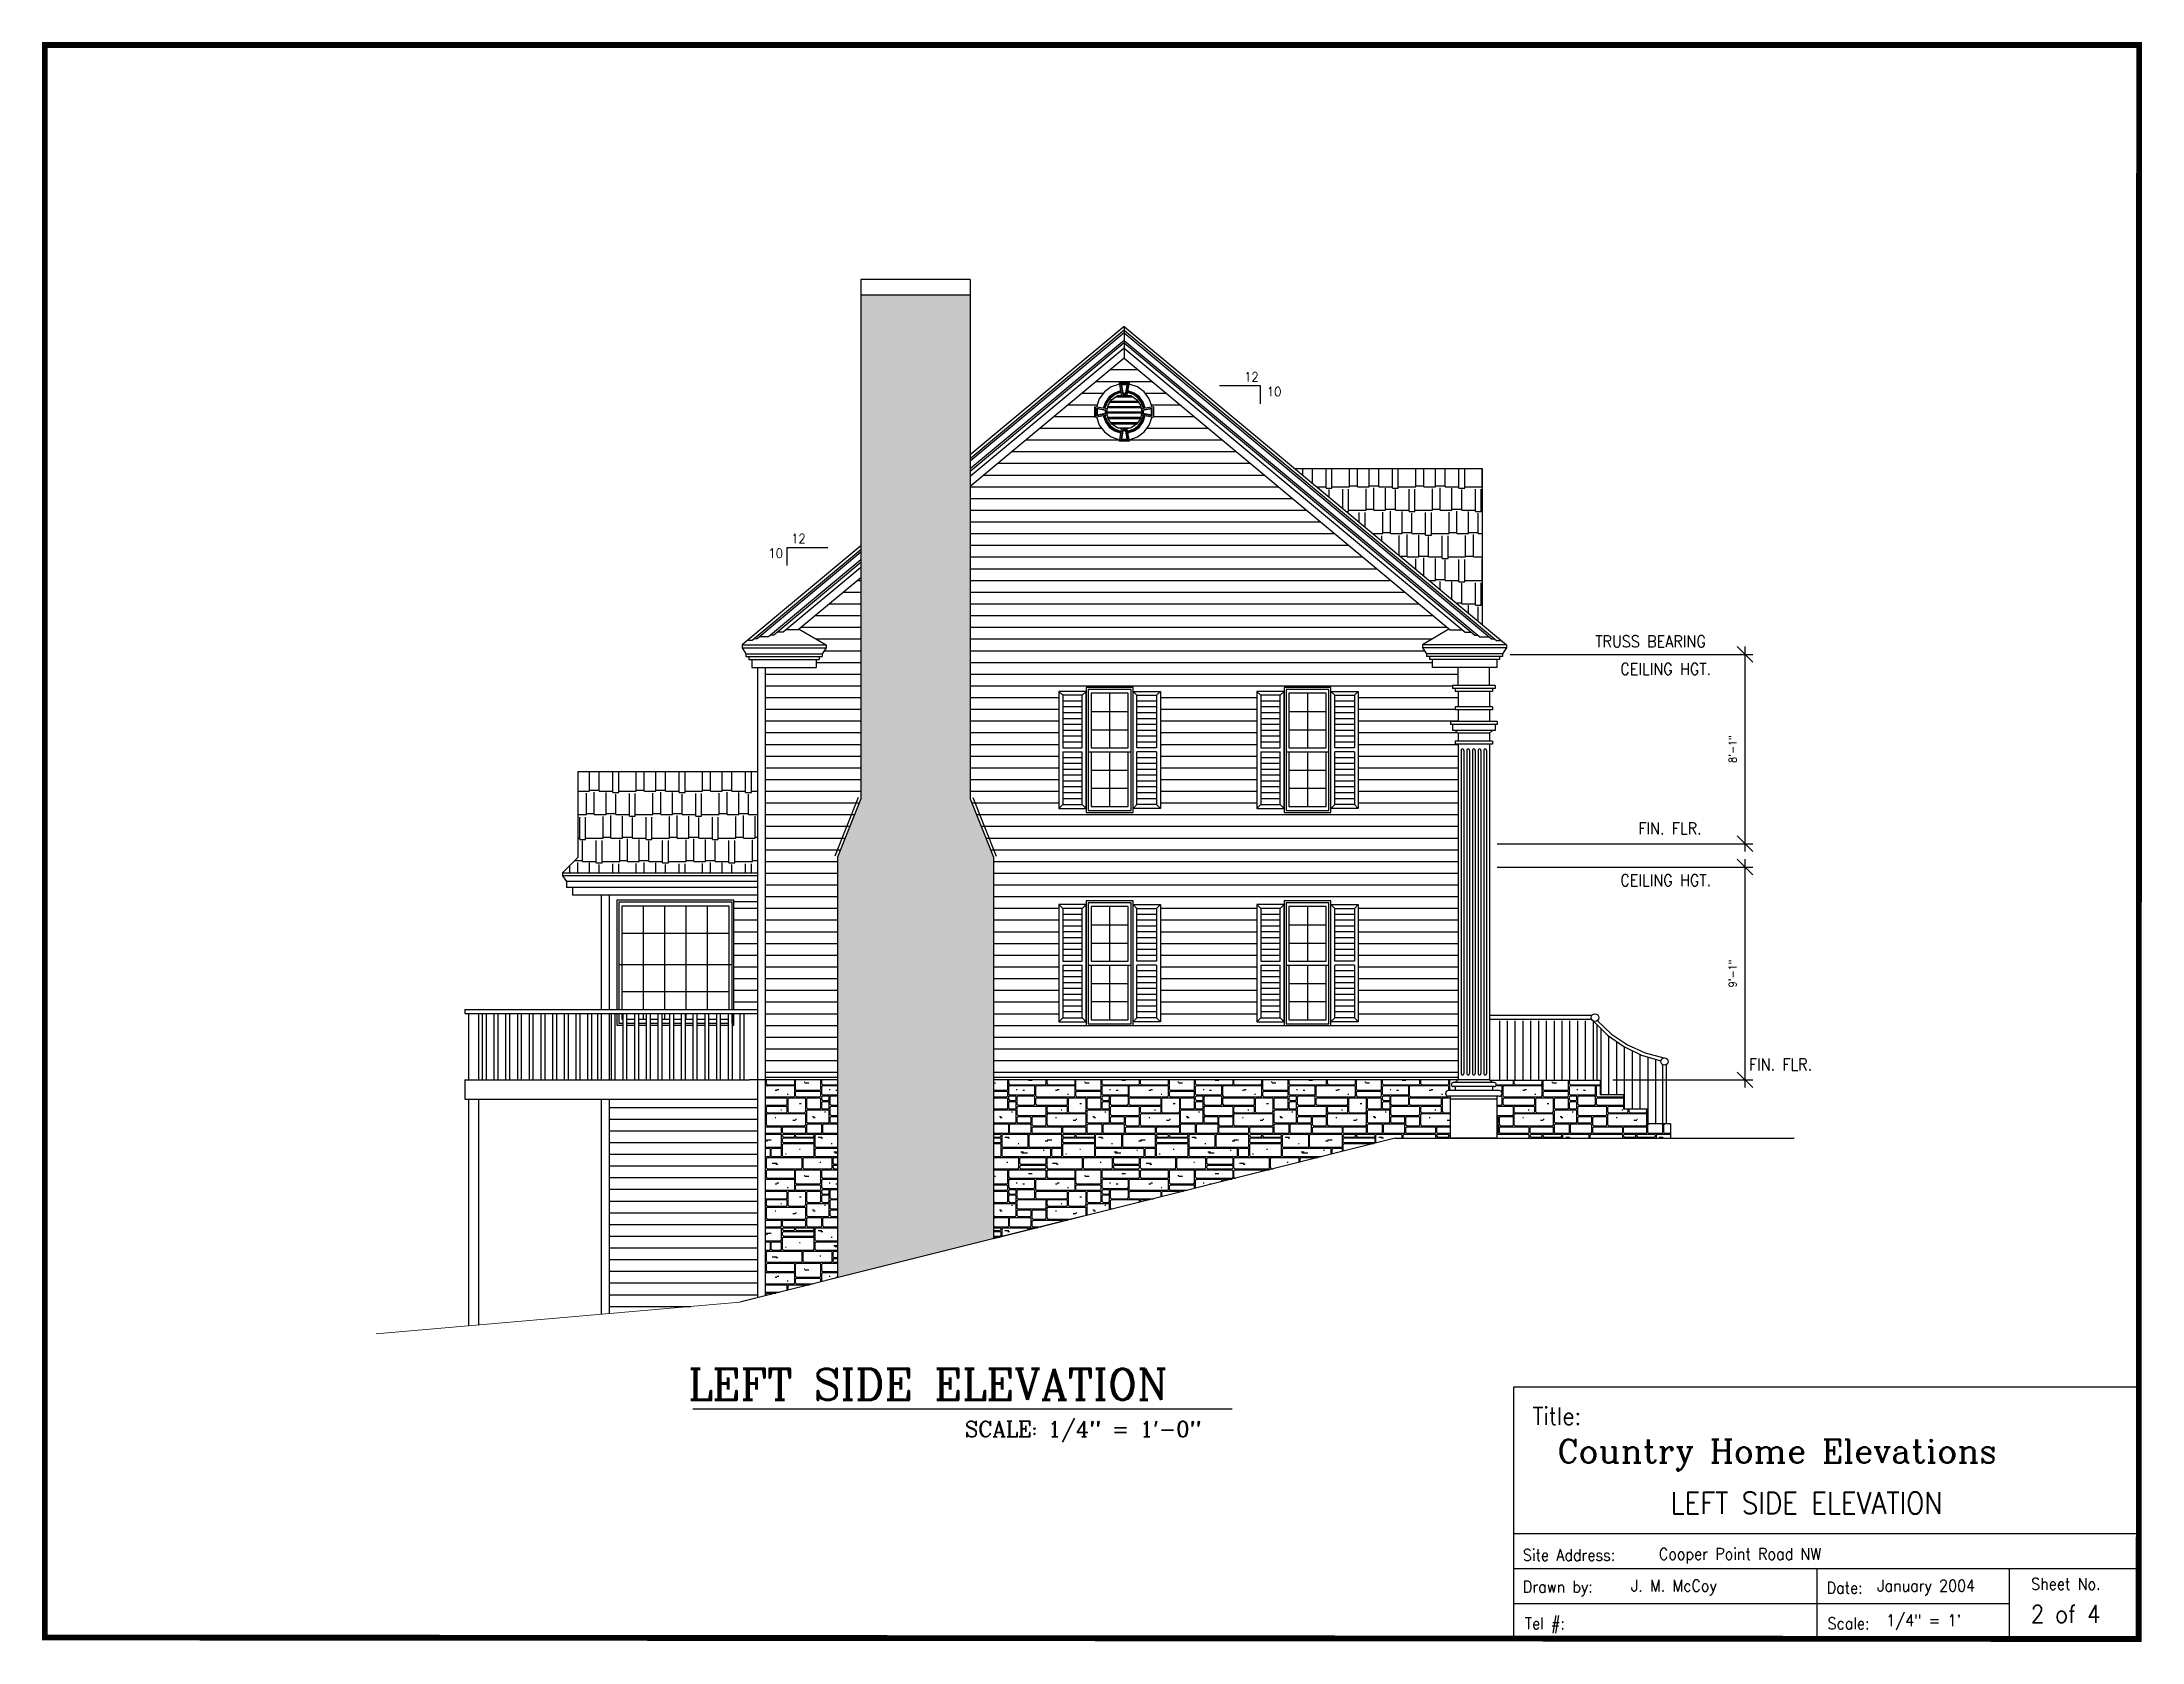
# Paper-space layout 'LEFT SIDE' of a CAD drawing. Header units: inches. Extents: x 0 to 22.4, y 0 to 17.
# The model-space entities are those that its viewports show. They can reach past a viewport. Long polylines and large blocks are cut down to what shows.
import ezdxf
from ezdxf.enums import TextEntityAlignment as Align

# ---------------------------------------------------------------- set-up
doc = ezdxf.new("R2010")
doc.units = ezdxf.units.IN
doc.header["$LTSCALE"] = 15
doc.header["$MEASUREMENT"] = 0
doc.layers.get('0').update_dxf_attribs({"linetype": 'CONTINUOUS'})
doc.layers.get('DEFPOINTS').update_dxf_attribs({"linetype": 'CONTINUOUS'})
for name, color, linetype in [('Annotations', 7, 'CONTINUOUS'), ('Border', 5, 'CONTINUOUS'), ('Details', 7, 'CONTINUOUS'), ('Exterior', 5, 'CONTINUOUS'), ('Exterior Details', 7, 'CONTINUOUS'), ('Landscaping', 94, 'CONTINUOUS'), ('Masonry', 1, 'CONTINUOUS'), ('Notes', 1, 'CONTINUOUS'), ('Roof Shingles', 34, 'CONTINUOUS'), ('Title Text', 7, 'CONTINUOUS'), ('Viewports', 7, 'CONTINUOUS')]:
    doc.layers.add(name, color=color, linetype=linetype)
doc.layers.get('Viewports').off()
doc.styles.add('ROMANC', font='romanc', dxfattribs={"height": 16})
doc.styles.add('SIMPLEX', font='SIMPLEX.SHX', dxfattribs={"width": 0.9})
doc.dimstyles.new('Architectural', dxfattribs={"dimtxt": 4, "dimasz": 8, "dimexe": 4, "dimexo": 4, "dimgap": 4, "dimtad": 1, "dimdec": 4, "dimzin": 0, "dimdsep": 46, "dimlunit": 4, "dimtxsty": 'SIMPLEX', "dimblk1": 'OBLIQUE', "dimblk2": 'OBLIQUE', "dimsah": 1, "dimcen": 4, "dimdle": 4, "dimadec": 0, "dimazin": 0, "dimtfac": 1, "dimtdec": 4, "dimtix": 1, "dimtofl": 0, "dimtmove": 2, "dimatfit": 3, "dimfxl": 1, "dimtolj": 1, "dimtzin": 0, "dimarcsym": 0})
pattern_1 = [(90, (577.34, 294.815), (-47.8906, 3e-15), [4.7874, -43.1032]), (90, (569.68, 293.38), (-47.8906, 3e-15), [6.2236, -41.667]), (90, (570.16, 294.815), (-47.8906, 3e-15), [4.7874, -43.1032]), (90, (560.584, 292.9), (-47.8906, 3e-15), [6.7024, -41.1883]), (90, (560.106, 296.73), (-47.8906, 3e-15), [2.8724, -45.0182]), (315, (533.296, 298.166), (47.8906, 4e-15), [0.677, -67.0505]), (90, (543.35, 296.73), (-47.8906, 3e-15), [3.83, -44.0607]), (90, (534.254, 296.73), (-47.8906, 3e-15), [3.83, -44.0607]), (90, (543.83, 296.73), (-47.8906, 3e-15), [2.8724, -45.0182]), (45, (529.945, 297.687), (4e-15, 47.8906), [0.677, -67.0505]), (45, (533.296, 294.336), (47.8906, -4e-15), [0.677, -67.0505]), (0, (530.902, 286.676), (0, 47.8906), [10.0535, -37.837]), (0, (530.902, 281.89), (0, 47.8906), [10.0535, -37.837]), (315, (530.424, 282.368), (-4e-15, 47.8906), [0.677, -67.0505]), (45, (530.424, 286.198), (4e-15, 47.8906), [0.677, -67.0505]), (90, (530.424, 282.37), (-47.8906, 3e-15), [3.83, -44.0607]), (315, (529.945, 294.815), (47.8906, 4e-15), [0.677, -67.0505]), (90, (529.945, 294.815), (-47.8906, 3e-15), [2.8724, -45.0182]), (0, (530.424, 294.336), (0, 47.8906), [2.8724, -45.0182]), (0, (562.98, 288.59), (0, 47.8906), [1.4362, -46.4544]), (0, (561.063, 292.42), (0, 47.8906), [8.1386, -39.752]), (0, (550.05, 291.942), (0, 47.8906), [19.1496, -28.741]), (0, (550.05, 285.72), (0, 47.8906), [19.1496, -28.741]), (0, (558.19, 285.24), (0, 47.8906), [11.011, -36.8796]), (0, (558.19, 281.89), (0, 47.8906), [11.011, -36.8796]), (0, (542.39, 290.506), (0, 47.8906), [6.2236, -41.667]), (0, (534.73, 290.985), (0, 47.8906), [13.8835, -34.0072]), (0, (534.73, 295.77), (0, 47.8906), [13.8835, -34.0072]), (0, (544.307, 296.25), (0, 47.8906), [15.3197, -32.571]), (0, (542.39, 285.24), (0, 47.8906), [14.3622, -33.5284]), (0, (542.39, 281.89), (0, 47.8906), [14.3622, -33.5284]), (0, (542.39, 285.72), (0, 47.8906), [6.2236, -41.667]), (45, (540.956, 287.155), (47.8906, -4e-15), [0.677, -67.0505]), (315, (534.254, 287.634), (-4e-15, 47.8906), [0.677, -67.0505]), (90, (541.913, 286.198), (-47.8906, 3e-15), [3.83, -44.0607]), (315, (540.956, 286.676), (-4e-15, 47.8906), [0.677, -67.0505]), (45, (540.956, 281.89), (47.8906, -4e-15), [0.677, -67.0505]), (0, (534.73, 287.155), (0, 47.8906), [6.2236, -41.667]), (315, (541.913, 282.368), (-4e-15, 47.8906), [0.677, -67.0505]), (45, (541.913, 284.76), (47.8906, -4e-15), [0.677, -67.0505]), (315, (541.913, 286.198), (-4e-15, 47.8906), [0.677, -67.0505]), (90, (541.913, 282.37), (-47.8906, 3e-15), [2.3937, -45.497]), (90, (541.435, 282.37), (-47.8906, 3e-15), [3.83, -44.0607]), (315, (540.956, 290.506), (47.8906, 4e-15), [0.677, -67.0505]), (0, (534.73, 296.25), (0, 47.8906), [8.1386, -39.752]), (90, (534.254, 291.464), (-47.8906, 3e-15), [3.83, -44.0607]), (0, (534.73, 290.506), (0, 47.8906), [6.2236, -41.667]), (45, (534.254, 290.027), (47.8906, -4e-15), [0.677, -67.0505]), (315, (534.254, 291.464), (-4e-15, 47.8906), [0.677, -67.0505]), (90, (534.254, 287.634), (-47.8906, 3e-15), [2.3937, -45.497]), (315, (534.254, 296.73), (47.8906, 4e-15), [0.677, -67.0505]), (45, (534.254, 295.294), (47.8906, -4e-15), [0.677, -67.0505]), (90, (533.775, 294.815), (-47.8906, 3e-15), [2.8724, -45.0182]), (45, (541.913, 290.027), (47.8906, -4e-15), [0.677, -67.0505]), (90, (541.435, 287.634), (-47.8906, 3e-15), [2.3937, -45.497]), (315, (543.83, 296.73), (47.8906, 4e-15), [0.677, -67.0505]), (45, (542.87, 296.25), (47.8906, -4e-15), [0.677, -67.0505]), (90, (549.095, 286.198), (-47.8906, 3e-15), [3.83, -44.0607]), (90, (549.573, 286.198), (-47.8906, 3e-15), [5.2661, -42.6245]), (315, (549.573, 286.198), (-4e-15, 47.8906), [0.677, -67.0505]), (45, (548.616, 285.72), (4e-15, 47.8906), [0.677, -67.0505]), (315, (557.712, 282.368), (-4e-15, 47.8906), [0.677, -67.0505]), (45, (556.754, 281.89), (4e-15, 47.8906), [0.677, -67.0505]), (45, (557.712, 284.76), (4e-15, 47.8906), [0.677, -67.0505]), (315, (556.754, 285.24), (-4e-15, 47.8906), [0.677, -67.0505]), (90, (557.71, 282.37), (-47.8906, 3e-15), [2.3937, -45.497]), (90, (557.233, 282.37), (-47.8906, 3e-15), [2.3937, -45.497]), (0, (550.05, 292.42), (0, 47.8906), [9.5748, -38.3158]), (0, (550.05, 295.77), (0, 47.8906), [9.5748, -38.3158]), (315, (549.573, 292.9), (-4e-15, 47.8906), [0.677, -67.0505]), (90, (549.095, 291.464), (-47.8906, 3e-15), [3.83, -44.0607]), (45, (549.573, 291.464), (4e-15, 47.8906), [0.677, -67.0505]), (45, (548.616, 290.985), (47.8906, -4e-15), [0.677, -67.0505]), (315, (548.616, 290.506), (-4e-15, 47.8906), [0.677, -67.0505]), (0, (553.88, 290.027), (0, 47.8906), [0.4787, -47.4119]), (45, (549.573, 295.294), (47.8906, -4e-15), [0.677, -67.0505]), (315, (548.616, 295.772), (-4e-15, 47.8906), [0.677, -67.0505]), (90, (549.573, 292.9), (-47.8906, 3e-15), [2.3937, -45.497]), (315, (560.584, 292.9), (-4e-15, 47.8906), [0.677, -67.0505]), (45, (559.627, 292.42), (4e-15, 47.8906), [0.677, -67.0505]), (0, (556.754, 293.857), (0, 47.8906), [0.4787, -47.4119]), (45, (559.627, 296.25), (47.8906, -4e-15), [0.677, -67.0505]), (315, (559.627, 295.772), (-4e-15, 47.8906), [0.677, -67.0505]), (90, (560.106, 292.9), (-47.8906, 3e-15), [2.3937, -45.497]), (0, (570.64, 293.857), (0, 47.8906), [10.5323, -37.3583]), (0, (570.64, 287.155), (0, 47.8906), [10.5323, -37.3583]), (315, (570.16, 287.634), (-4e-15, 47.8906), [0.677, -67.0505]), (90, (569.68, 286.198), (-47.8906, 3e-15), [5.2661, -42.6245]), (45, (570.16, 286.198), (47.8906, -4e-15), [0.677, -67.0505]), (315, (570.16, 282.368), (-4e-15, 47.8906), [0.677, -67.0505]), (45, (569.2, 281.89), (4e-15, 47.8906), [0.677, -67.0505]), (90, (570.16, 282.37), (-47.8906, 3e-15), [3.83, -44.0607]), (90, (569.68, 282.37), (-47.8906, 3e-15), [2.3937, -45.497]), (45, (569.2, 285.72), (4e-15, 47.8906), [0.677, -67.0505]), (315, (569.2, 285.24), (-4e-15, 47.8906), [0.677, -67.0505]), (45, (577.34, 281.89), (4e-15, 47.8906), [0.677, -67.0505]), (0, (570.64, 281.89), (0, 47.8906), [6.7024, -41.1883]), (0, (570.64, 286.676), (0, 47.8906), [6.7024, -41.1883]), (315, (577.34, 286.676), (47.8906, 4e-15), [0.677, -67.0505]), (90, (577.82, 282.37), (-47.8906, 3e-15), [3.83, -44.0607]), (315, (570.16, 294.815), (-4e-15, 47.8906), [0.677, -67.0505]), (45, (570.16, 293.38), (4e-15, 47.8906), [0.677, -67.0505]), (63.435, (569.202, 292.421), (-1e-07, 47.89063), [1.0705, -106.0162]), (90, (570.16, 287.634), (-47.8906, 3e-15), [5.7449, -42.1457]), (0, (564.414, 289.07), (0, 47.8906), [0.4787, -47.4119]), (315, (569.2, 291.942), (47.8906, 4e-15), [0.677, -67.0505]), (0, (566.33, 297.21), (0, 47.8906), [0.9575, -46.9331]), (0, (573.51, 290.027), (0, 47.8906), [0.9575, -46.9331]), (0, (573.03, 290.506), (0, 47.8906), [0.9575, -46.9331]), (0, (570.64, 294.336), (0, 47.8906), [6.2236, -41.667]), (45, (576.86, 294.336), (4e-15, 47.8906), [0.677, -67.0505]), (45, (581.17, 287.155), (4e-15, 47.8906), [0.677, -67.0505]), (90, (581.65, 287.634), (-47.8906, 3e-15), [5.7449, -42.1457]), (315, (581.17, 293.857), (-4e-15, 47.8906), [0.677, -67.0505]), (0, (579.255, 292.9), (0, 47.8906), [0.4787, -47.4119]), (315, (533.296, 301.04), (-4e-15, 47.8906), [0.677, -67.0505]), (45, (533.296, 298.645), (47.8906, -4e-15), [0.677, -67.0505]), (0, (530.424, 311.09), (0, 47.8906), [18.1921, -29.6985]), (0, (530.424, 306.783), (0, 47.8906), [18.1921, -29.6985]), (0, (530.424, 306.305), (0, 47.8906), [12.4472, -35.4434]), (0, (530.424, 301.517), (0, 47.8906), [12.4472, -35.4434]), (90, (529.945, 307.26), (-47.8906, 3e-15), [3.3512, -44.5394]), (90, (529.945, 301.996), (-47.8906, 3e-15), [3.83, -44.0607]), (315, (529.945, 299.124), (-4e-15, 47.8906), [0.677, -67.0505]), (45, (529.945, 300.56), (4e-15, 47.8906), [0.677, -67.0505]), (315, (529.945, 301.996), (-4e-15, 47.8906), [0.677, -67.0505]), (90, (529.945, 299.124), (-47.8906, 3e-15), [1.4362, -46.4544]), (0, (530.424, 301.04), (0, 47.8906), [2.8724, -45.0182]), (0, (530.424, 298.645), (0, 47.8906), [2.8724, -45.0182]), (0, (530.424, 298.166), (0, 47.8906), [2.8724, -45.0182]), (45, (529.945, 305.826), (4e-15, 47.8906), [0.677, -67.0505]), (315, (529.945, 307.262), (-4e-15, 47.8906), [0.677, -67.0505]), (45, (529.945, 310.613), (4e-15, 47.8906), [0.677, -67.0505]), (0, (574.947, 322.103), (0, 47.8906), [23.937, -23.9536]), (0, (574.947, 317.794), (0, 47.8906), [23.937, -23.9536]), (0, (558.19, 324.497), (0, 47.8906), [15.3197, -32.571]), (0, (558.19, 317.794), (0, 47.8906), [15.3197, -32.571]), (0, (558.19, 329.284), (0, 47.8906), [5.2661, -42.6245]), (0, (558.19, 327.85), (0, 47.8906), [5.2661, -42.6245]), (0, (558.19, 327.37), (0, 47.8906), [15.3197, -32.571]), (0, (558.19, 324.975), (0, 47.8906), [15.3197, -32.571]), (0, (550.05, 317.316), (0, 47.8906), [17.2346, -30.656]), (0, (550.05, 311.57), (0, 47.8906), [17.2346, -30.656]), (0, (544.307, 306.305), (0, 47.8906), [19.1496, -28.741]), (0, (544.307, 300.56), (0, 47.8906), [19.1496, -28.741]), (0, (550.05, 311.09), (0, 47.8906), [13.4047, -34.486]), (0, (550.05, 306.783), (0, 47.8906), [13.4047, -34.486]), (0, (561.063, 300.08), (0, 47.8906), [8.1386, -39.752]), (90, (557.71, 318.273), (-47.8906, 3e-15), [5.7449, -42.1457]), (90, (557.233, 318.273), (-47.8906, 3e-15), [3.3512, -44.5394]), (90, (551.967, 318.273), (-47.8906, 3e-15), [3.3512, -44.5394]), (0, (536.17, 313.486), (0, 47.8906), [12.4472, -35.4434]), (0, (536.17, 311.57), (0, 47.8906), [12.4472, -35.4434]), (0, (536.17, 317.316), (0, 47.8906), [12.4472, -35.4434]), (0, (536.17, 313.964), (0, 47.8906), [12.4472, -35.4434]), (0, (544.307, 300.08), (0, 47.8906), [15.3197, -32.571]), (0, (534.73, 301.04), (0, 47.8906), [8.1386, -39.752]), (45, (534.254, 300.56), (47.8906, -4e-15), [0.677, -67.0505]), (90, (533.775, 299.124), (-47.8906, 3e-15), [1.4362, -46.4544]), (0, (537.126, 303.91), (0, 47.8906), [0.9575, -46.9331]), (0, (533.775, 304.39), (0, 47.8906), [0.4787, -47.4119]), (90, (543.35, 301.996), (-47.8906, 3e-15), [3.83, -44.0607]), (90, (543.83, 301.04), (-47.8906, 3e-15), [4.7874, -43.1032]), (45, (543.83, 299.602), (47.8906, -4e-15), [0.677, -67.0505]), (315, (543.83, 301.04), (47.8906, 4e-15), [0.677, -67.0505]), (45, (542.87, 301.517), (47.8906, -4e-15), [0.677, -67.0505]), (315, (542.87, 301.04), (47.8906, 4e-15), [0.677, -67.0505]), (45, (543.83, 305.826), (47.8906, -4e-15), [0.677, -67.0505]), (315, (542.87, 306.305), (47.8906, 4e-15), [0.677, -67.0505]), (0, (540, 309.177), (0, 47.8906), [1.915, -45.9757]), (315, (535.69, 312.05), (47.8906, 4e-15), [0.677, -67.0505]), (45, (535.69, 313.007), (47.8906, -4e-15), [0.677, -67.0505]), (90, (535.69, 312.05), (-47.8906, 3e-15), [0.9575, -46.9331]), (45, (535.69, 316.837), (47.8906, -4e-15), [0.677, -67.0505]), (90, (535.69, 314.443), (-47.8906, 3e-15), [2.3937, -45.497]), (315, (535.69, 314.443), (47.8906, 4e-15), [0.677, -67.0505]), (90, (549.095, 307.26), (-47.8906, 3e-15), [3.3512, -44.5394]), (90, (549.573, 307.26), (-47.8906, 3e-15), [3.3512, -44.5394]), (45, (548.616, 306.783), (47.8906, -4e-15), [0.677, -67.0505]), (315, (549.573, 307.262), (-4e-15, 47.8906), [0.677, -67.0505]), (0, (553.88, 303.91), (0, 47.8906), [0.9575, -46.9331]), (0, (554.84, 304.39), (0, 47.8906), [0.9575, -46.9331]), (0, (560.106, 301.996), (0, 47.8906), [0.4787, -47.4119]), (45, (560.584, 299.602), (4e-15, 47.8906), [0.677, -67.0505]), (315, (559.627, 300.08), (47.8906, 4e-15), [0.677, -67.0505]), (0, (552.446, 317.794), (0, 47.8906), [4.3087, -43.582]), (90, (549.573, 312.05), (-47.8906, 3e-15), [4.7874, -43.1032]), (45, (549.573, 310.613), (47.8906, -4e-15), [0.677, -67.0505]), (315, (548.616, 311.092), (-4e-15, 47.8906), [0.677, -67.0505]), (315, (549.573, 312.05), (-4e-15, 47.8906), [0.677, -67.0505]), (45, (548.616, 311.57), (47.8906, -4e-15), [0.677, -67.0505]), (315, (548.616, 313.486), (-4e-15, 47.8906), [0.677, -67.0505]), (90, (549.095, 312.05), (-47.8906, 3e-15), [0.9575, -46.9331]), (315, (551.967, 318.273), (-4e-15, 47.8906), [0.677, -67.0505]), (45, (549.573, 316.837), (47.8906, -4e-15), [0.677, -67.0505]), (315, (548.616, 317.316), (-4e-15, 47.8906), [0.677, -67.0505]), (90, (549.095, 314.443), (-47.8906, 3e-15), [2.3937, -45.497]), (45, (548.616, 313.964), (47.8906, -4e-15), [0.677, -67.0505]), (0, (552.446, 314.443), (0, 47.8906), [2.3937, -45.497]), (0, (554.36, 313.964), (0, 47.8906), [0.9575, -46.9331]), (45, (556.754, 317.794), (4e-15, 47.8906), [0.677, -67.0505]), (315, (557.712, 318.273), (-4e-15, 47.8906), [0.677, -67.0505]), (0, (540.956, 322.58), (0, 47.8906), [15.7984, -32.0922]), (0, (540.956, 329.284), (0, 47.8906), [15.7984, -32.0922]), (90, (540.477, 323.06), (-47.8906, 3e-15), [5.7449, -42.1457]), (315, (540.477, 323.06), (-4e-15, 47.8906), [0.677, -67.0505]), (45, (540.477, 328.805), (4e-15, 47.8906), [0.677, -67.0505]), (0, (552.446, 322.103), (0, 47.8906), [4.3087, -43.582]), (45, (551.967, 321.624), (47.8906, -4e-15), [0.677, -67.0505]), (0, (548.616, 325.933), (0, 47.8906), [1.4362, -46.4544]), (0, (549.573, 326.41), (0, 47.8906), [2.3937, -45.497]), (45, (557.712, 324.018), (4e-15, 47.8906), [0.677, -67.0505]), (90, (557.233, 323.06), (-47.8906, 3e-15), [5.7449, -42.1457]), (0, (559.15, 319.23), (0, 47.8906), [0.4787, -47.4119]), (315, (556.754, 322.103), (47.8906, 4e-15), [0.677, -67.0505]), (45, (556.754, 322.582), (47.8906, -4e-15), [0.677, -67.0505]), (315, (557.712, 325.454), (-4e-15, 47.8906), [0.677, -67.0505]), (90, (557.71, 325.454), (-47.8906, 3e-15), [1.4362, -46.4544]), (45, (557.712, 326.89), (4e-15, 47.8906), [0.677, -67.0505]), (315, (557.712, 328.327), (-4e-15, 47.8906), [0.677, -67.0505]), (45, (557.712, 328.805), (4e-15, 47.8906), [0.677, -67.0505]), (315, (556.754, 329.284), (47.8906, 4e-15), [0.677, -67.0505]), (90, (557.71, 328.327), (-47.8906, 3e-15), [0.4787, -47.4119]), (90, (574.47, 318.273), (-47.8906, 3e-15), [3.3512, -44.5394]), (90, (573.99, 318.273), (-47.8906, 3e-15), [5.7449, -42.1457]), (0, (568.723, 317.316), (0, 47.8906), [13.8835, -34.0072]), (0, (568.723, 311.57), (0, 47.8906), [13.8835, -34.0072]), (90, (564.414, 304.39), (-47.8906, 3e-15), [6.2236, -41.667]), (90, (577.34, 304.39), (-47.8906, 3e-15), [6.2236, -41.667]), (90, (563.935, 307.26), (-47.8906, 3e-15), [3.3512, -44.5394]), (45, (570.16, 299.602), (47.8906, -4e-15), [0.677, -67.0505]), (0, (569.2, 307.74), (0, 47.8906), [1.915, -45.9757]), (0, (564.893, 303.91), (0, 47.8906), [11.9685, -35.9221]), (0, (564.893, 303.43), (0, 47.8906), [11.9685, -35.9221]), (0, (564.893, 300.56), (0, 47.8906), [11.9685, -35.9221]), (45, (564.414, 302.953), (4e-15, 47.8906), [0.677, -67.0505]), (90, (563.935, 301.04), (-47.8906, 3e-15), [4.7874, -43.1032]), (315, (564.414, 301.04), (-4e-15, 47.8906), [0.677, -67.0505]), (45, (563.457, 300.56), (4e-15, 47.8906), [0.677, -67.0505]), (90, (564.414, 301.04), (-47.8906, 3e-15), [1.915, -45.9757]), (315, (569.2, 300.08), (-4e-15, 47.8906), [0.677, -67.0505]), (315, (564.414, 304.39), (-4e-15, 47.8906), [0.677, -67.0505]), (315, (563.457, 306.305), (-4e-15, 47.8906), [0.677, -67.0505]), (45, (563.457, 306.783), (47.8906, -4e-15), [0.677, -67.0505]), (0, (568.723, 308.22), (0, 47.8906), [0.4787, -47.4119]), (315, (576.86, 303.432), (-4e-15, 47.8906), [0.677, -67.0505]), (0, (570.64, 300.08), (0, 47.8906), [6.2236, -41.667]), (90, (577.34, 301.04), (-47.8906, 3e-15), [1.915, -45.9757]), (45, (576.86, 300.56), (4e-15, 47.8906), [0.677, -67.0505]), (315, (576.86, 300.08), (-4e-15, 47.8906), [0.677, -67.0505]), (45, (576.86, 303.91), (4e-15, 47.8906), [0.677, -67.0505]), (0, (564.893, 311.09), (0, 47.8906), [11.9685, -35.9221]), (90, (568.244, 312.05), (-47.8906, 3e-15), [4.7874, -43.1032]), (90, (567.765, 312.05), (-47.8906, 3e-15), [4.7874, -43.1032]), (45, (564.414, 310.613), (4e-15, 47.8906), [0.677, -67.0505]), (315, (563.457, 311.092), (-4e-15, 47.8906), [0.677, -67.0505]), (45, (567.287, 311.57), (47.8906, -4e-15), [0.677, -67.0505]), (315, (568.244, 312.05), (47.8906, 4e-15), [0.677, -67.0505]), (315, (567.287, 317.316), (-4e-15, 47.8906), [0.677, -67.0505]), (45, (568.244, 316.837), (4e-15, 47.8906), [0.677, -67.0505]), (315, (576.86, 311.092), (-4e-15, 47.8906), [0.677, -67.0505]), (45, (573.51, 317.794), (47.8906, -4e-15), [0.677, -67.0505]), (315, (574.468, 318.273), (-4e-15, 47.8906), [0.677, -67.0505]), (0, (576.86, 314.92), (0, 47.8906), [0.4787, -47.4119]), (90, (583.085, 312.05), (-47.8906, 3e-15), [4.7874, -43.1032]), (45, (582.606, 311.57), (47.8906, -4e-15), [0.677, -67.0505]), (315, (582.606, 317.316), (-4e-15, 47.8906), [0.677, -67.0505]), (0, (577.34, 327.37), (0, 47.8906), [0.9575, -46.9331]), (0, (574.947, 329.284), (0, 47.8906), [12.4472, -35.4434]), (0, (574.947, 322.58), (0, 47.8906), [12.4472, -35.4434]), (0, (564.893, 329.284), (0, 47.8906), [8.6173, -39.2733]), (0, (564.893, 327.85), (0, 47.8906), [8.6173, -39.2733]), (0, (566.33, 321.624), (0, 47.8906), [0.4787, -47.4119]), (315, (564.414, 328.327), (-4e-15, 47.8906), [0.677, -67.0505]), (45, (564.414, 328.805), (47.8906, -4e-15), [0.677, -67.0505]), (45, (563.457, 327.848), (47.8906, -4e-15), [0.677, -67.0505]), (315, (563.457, 329.284), (-4e-15, 47.8906), [0.677, -67.0505]), (90, (564.414, 328.327), (-47.8906, 3e-15), [0.4787, -47.4119]), (90, (563.935, 328.327), (-47.8906, 3e-15), [0.4787, -47.4119]), (315, (573.51, 324.497), (47.8906, 4e-15), [0.677, -67.0505]), (90, (574.47, 323.06), (-47.8906, 3e-15), [5.7449, -42.1457]), (45, (574.468, 321.624), (4e-15, 47.8906), [0.677, -67.0505]), (315, (574.468, 323.06), (-4e-15, 47.8906), [0.677, -67.0505]), (45, (573.51, 324.975), (47.8906, -4e-15), [0.677, -67.0505]), (315, (573.51, 327.37), (-4e-15, 47.8906), [0.677, -67.0505]), (45, (573.51, 327.848), (4e-15, 47.8906), [0.677, -67.0505]), (315, (573.51, 329.284), (-4e-15, 47.8906), [0.677, -67.0505]), (90, (573.99, 328.327), (-47.8906, 3e-15), [0.4787, -47.4119]), (90, (573.99, 325.454), (-47.8906, 3e-15), [1.4362, -46.4544]), (45, (574.468, 328.805), (47.8906, -4e-15), [0.677, -67.0505]), (0, (575.904, 327.85), (0, 47.8906), [1.915, -45.9757]), (0, (584.52, 319.71), (0, 47.8906), [2.8724, -45.0182]), (0, (584.043, 320.19), (0, 47.8906), [1.4362, -46.4544]), (0, (582.606, 324.497), (0, 47.8906), [0.4787, -47.4119]), (90, (587.872, 323.06), (-47.8906, 3e-15), [5.7449, -42.1457]), (45, (587.394, 322.582), (4e-15, 47.8906), [0.677, -67.0505]), (315, (587.394, 329.284), (47.8906, 4e-15), [0.677, -67.0505]), (90, (599.36, 318.273), (-47.8906, 3e-15), [3.3512, -44.5394]), (45, (598.884, 317.794), (4e-15, 47.8906), [0.677, -67.0505]), (0, (595.53, 321.146), (0, 47.8906), [0.4787, -47.4119]), (315, (598.884, 322.103), (47.8906, 4e-15), [0.677, -67.0505])]
pattern_2 = [(0, (0, 0), (0, 6), [])]
pattern_3 = [(0, (0, 0), (25.5, 12), [6, -5, 7, -3, 9, -4]), (0, (6, 0.5), (25.5, 12), [5, -19, 4, -6]), (0, (18, -0.75), (25.5, 12), [3, -31]), (90, (0, 0), (-8.5, 12), [11.5, -36.5]), (90, (6, 0), (-8.5, 12), [11.25, -36.75]), (90, (11, 0), (-8.5, 12), [10.5, -37.5]), (90, (18, -0.75), (-8.5, 12), [11.5, -36.5]), (90, (21, -0.75), (-8.5, 12), [11.5, -36.5]), (90, (30, 0), (-8.5, 12), [11, -37])]

psp = doc.layouts.new('LEFT SIDE')

# ---------------------------------------------------------------- texts
at = {"layer": 'Notes', "style": 'ROMANC'}
psp.add_text('LEFT SIDE ELEVATION', height=0.3328, dxfattribs=at).set_placement((6.868, 2.536))
at = {"layer": 'Notes', "color": 7, "style": 'ROMANC'}
psp.add_text('SCALE: 1/4" = 1\'-0"', height=0.1664, dxfattribs=at).set_placement((9.822, 2.141))

msp = doc.modelspace()

# ---------------------------------------------------------------- texts
at = {"layer": 'Annotations', "color": 7, "style": 'SIMPLEX', "width": 0.9}
for s, p in [('12', (698.51954, 1193.92835)), ('10', (710.20853, 1186.34965)), ('12', (466.42503, 1111.07849)), ('10', (454.73604, 1103.49978))]:
    msp.add_text(s, height=4.8, dxfattribs=at).set_placement(p)
at = {"layer": 'Annotations', "style": 'SIMPLEX', "width": 0.9}
for s, p in [('TRUSS BEARING', (878.41512, 1057.7159)), ('CEILING HGT.', (891.27226, 1043.63088)), ('FIN. FLR. ', (900.52941, 961.90196)), ('CEILING HGT.', (891.27226, 935.39528)), ('FIN. FLR. ', (957.17055, 840.96524))]:
    msp.add_text(s, height=6, dxfattribs=at).set_placement(p)

# ---------------------------------------------------------------- blocks, each defined once
blk = doc.blocks.new('Title Block')
at = {"layer": 'Border'}
for p, q in [((-165.3, 36.2), (-165.3, 0)), ((-66.4, 0), (-66.4, 36.2))]:
    blk.add_line(p, q, dxfattribs=at)
at = {"layer": 'Border', "const_width": 3}
blk.add_lwpolyline([(-1074.7, 818.1), (0.2, 818.1), (0, 0), (-1074.7, 0.8)], close=True, dxfattribs=at)
at = {"layer": 'Border'}
for points in [[(0, 129.3), (-320.9, 129.3), (-320.9, 0)], [(-320.9, 54.2), (0, 54.2)], [(-320.9, 36.2), (0, 36.2)], [(-320.9, 18.2), (-66.4, 18.2)]]:
    blk.add_lwpolyline(points, dxfattribs=at)
at = {"layer": 'Title Text', "style": 'SIMPLEX', "width": 0.9}
for s, height, p in [('Title:', 9, (-311.1, 109.9)), ('Site Address:', 6, (-316.1, 40.1)), ('Drawn by:', 6, (-316.1, 23.8)), ('Date:', 6, (-160.2, 23.3)), ('Sheet No.', 6, (-55.2, 25.3)), ('Tel #: ', 6, (-315.1, 5)), ('Scale: ', 6, (-159.7, 5))]:
    blk.add_text(s, height=height, dxfattribs=at).set_placement(p)
at = {"layer": 'Title Text', "attachment_point": 1}
for s, insert, char_height, width, style in [('{\\C1;Country Home Elevations}', (-298.3, 102.4), 12, 269.62, 'ROMANC'), ('Cooper Point Road NW', (-246.3, 46.7), 6, 191.639, 'SIMPLEX'), ('J. M. McCoy', (-260.6, 30.4), 6, 80.529, 'SIMPLEX'), ('January 2004', (-134.2, 30.4), 6, 59.123, 'SIMPLEX'), ('1/4" = 1\'', (-129.6, 12.6), 6, 49.47, 'SIMPLEX')]:
    blk.add_mtext(s, dxfattribs=dict(at, insert=insert, char_height=char_height, width=width, style=style))
at = {"layer": 'Title Text', "color": 1, "style": 'SIMPLEX', "width": 0.9}
blk.add_attdef('ELEVATIONNAME', text='', height=11, dxfattribs=at).set_placement((-170.5, 64.3), align=Align.CENTER)
at = {"layer": 'Title Text', "style": 'SIMPLEX', "width": 0.9}
blk.add_attdef('#_OF_#', text='', height=9, dxfattribs=at).set_placement((-37.5, 8.3), align=Align.CENTER)
blk = doc.blocks.new('SHUT')
at = {"layer": 'Exterior Details'}
for p, q in [((10, -3), (0, -3)), ((10, -6), (0, -6)), ((10, -9), (0, -9)), ((10, -12), (0, -12)), ((10, -15), (0, -15)), ((10, -18), (0, -18)), ((10, -21), (0, -21)), ((10, -24), (0, -24))]:
    blk.add_line(p, q, dxfattribs=at)
blk = doc.blocks.new('_Oblique')
at = {"color": 0, "linetype": 'ByBlock', "lineweight": -2}
blk.add_line((-0.5, -0.5), (0.5, 0.5), dxfattribs=at)
blk = doc.blocks.new('*D9')
at = {"layer": 'Annotations', "color": 0, "lineweight": -2}
for p, q in [((955.2, 832.1), (955.2, 949.1)), ((828.2, 945.1), (959.2, 945.1)), ((887.4, 836.1), (959.2, 836.1))]:
    blk.add_line(p, q, dxfattribs=at)
at = {"layer": 'DEFPOINTS', "color": 0}
for p in [(824.2, 945.1), (955.2, 945.1), (883.4, 836.1)]:
    blk.add_point(p, dxfattribs=at)
at = {"layer": 'Annotations', "color": 0, "lineweight": -2, "xscale": 8, "yscale": 8, "zscale": 8}
for p, rotation in [((955.2, 945.1), 90), ((955.2, 836.1), 270)]:
    blk.add_blockref('_Oblique', p, dxfattribs=dict(at, rotation=rotation))
at = {"layer": 'Annotations', "color": 0, "insert": (948.8, 890.6), "char_height": 4, "attachment_point": 5, "rotation": 90, "style": 'SIMPLEX'}
blk.add_mtext('\\A1;9\'-1"', dxfattribs=at)
blk = doc.blocks.new('*D10')
at = {"layer": 'Annotations', "color": 0, "lineweight": -2}
for p, q in [((955.2, 953.1), (955.2, 1058.1)), ((834.9, 1054.1), (959.2, 1054.1)), ((828.2, 957.1), (959.2, 957.1))]:
    blk.add_line(p, q, dxfattribs=at)
at = {"layer": 'DEFPOINTS', "color": 0}
for p in [(830.9, 1054.1), (955.2, 1054.1), (824.2, 957.1)]:
    blk.add_point(p, dxfattribs=at)
at = {"layer": 'Annotations', "color": 0, "lineweight": -2, "xscale": 8, "yscale": 8, "zscale": 8}
for p, rotation in [((955.2, 1054.1), 90), ((955.2, 957.1), 270)]:
    blk.add_blockref('_Oblique', p, dxfattribs=dict(at, rotation=rotation))
at = {"layer": 'Annotations', "color": 0, "insert": (948.8, 1005.6), "char_height": 4, "attachment_point": 5, "rotation": 90, "style": 'SIMPLEX'}
blk.add_mtext('\\A1;8\'-1"', dxfattribs=at)

# ---------------------------------------------------------------- dimensions: what is measured, and where the dimension line sits
at = {"layer": 'Annotations'}
for base, p1, p2, picture, middle in [((955.16625, 1054.14938), (824.19349, 957.14938), (830.93096, 1054.14938), '*D10', (948.78529, 1005.64938)), ((955.16625, 945.14938), (883.42899, 836.14938), (824.19349, 945.14938), '*D9', (948.78529, 890.64938))]:
    dim = msp.add_linear_dim(base=base, p1=p1, p2=p2, angle=90, dimstyle='Architectural', dxfattribs=at)
    dim.commit()
    dim.dimension.update_dxf_attribs({"geometry": picture, "text_midpoint": middle})

# ---------------------------------------------------------------- hatches: boundary and pattern name
at = {"layer": 'Exterior'}
h = msp.add_hatch(dxfattribs=at)
h.set_pattern_fill('_USER,_O', color=256, scale=6, pattern_type=0)
h.set_pattern_definition(pattern_2)
h.paths.add_polyline_path([(808.19349, 1008.14938), (806.69349, 1008.14938), (806.69349, 1009.64938), (808.19349, 1009.64938), (808.19349, 1013.64938), (806.69349, 1015.14938), (805.19349, 1015.14938), (805.19349, 1018.14938), (804.19349, 1018.14938), (804.19349, 1019.64938), (808.19349, 1019.64938), (808.19349, 1025.64938), (806.69349, 1025.64938), (806.69349, 1027.14938), (808.19349, 1027.14938), (808.19349, 1035.14938), (806.69349, 1035.14938), (806.69349, 1036.64938), (805.19349, 1036.64938), (805.19349, 1038.14938), (808.19349, 1038.14938), (808.19349, 1047.43932), (794.90903, 1047.43932), (794.90903, 1051.43932), (793.40903, 1051.43932), (793.40903, 1052.93932), (791.90903, 1052.93932), (791.90903, 1054.43932), (789.90903, 1057.43932), (789.90903, 1058.93932), (803.66447, 1067.05672), (637.0789, 1205.87803), (558.0789, 1140.04469), (558.0789, 980.14938), (570.0789, 950.14938), (570.0789, 837.43932), (808.19349, 837.43932)])
h.paths.add_polyline_path([(704.98086, 975.14938), (704.98086, 1035.14938), (718.98086, 1035.14938), (718.98086, 1037.14938), (742.98086, 1037.14938), (742.98086, 1035.14938), (756.98086, 1035.14938), (756.98086, 975.14938), (742.98086, 975.14938), (742.98086, 973.14938), (718.98086, 973.14938), (718.98086, 975.14938)], flags=16)
h.paths.add_polyline_path([(706.98086, 977.14938), (706.98086, 1004.14938), (716.98086, 1004.14938), (716.98086, 977.14938), (718.98086, 975.14938), (718.98086, 1035.14938), (716.98086, 1033.14938), (716.98086, 1006.14938), (706.98086, 1006.14938), (706.98086, 1033.14938), (716.98086, 1033.14938), (718.98086, 1035.14938), (718.98086, 975.14938), (716.98086, 977.14938)], flags=0)
h.paths.add_polyline_path([(655.5789, 975.14938), (641.5789, 975.14938), (641.5789, 973.14938), (617.5789, 973.14938), (617.5789, 975.14938), (603.5789, 975.14938), (603.5789, 1035.14938), (617.5789, 1035.14938), (617.5789, 1037.14938), (641.5789, 1037.14938), (641.5789, 1035.14938), (655.5789, 1035.14938)], flags=16)
h.paths.add_polyline_path([(653.5789, 977.14938), (643.5789, 977.14938), (641.5789, 975.14938), (641.5789, 1035.14938), (643.5789, 1033.14938), (653.5789, 1033.14938), (653.5789, 1006.14938), (643.5789, 1006.14938), (643.5789, 1033.14938), (641.5789, 1035.14938), (641.5789, 975.14938), (643.5789, 977.14938), (643.5789, 1004.14938), (653.5789, 1004.14938)], flags=0)
h.paths.add_polyline_path([(719.98086, 974.14938), (719.98086, 1036.14938), (741.98086, 1036.14938), (741.98086, 974.14938)], flags=0)
h.paths.add_polyline_path([(704.98086, 925.87367), (718.98086, 925.87367), (718.98086, 927.87367), (742.98086, 927.87367), (742.98086, 925.87367), (756.98086, 925.87367), (756.98086, 865.87367), (742.98086, 865.87367), (742.98086, 863.87367), (718.98086, 863.87367), (718.98086, 865.87367), (704.98086, 865.87367)], flags=16)
h.paths.add_polyline_path([(706.98086, 923.87367), (716.98086, 923.87367), (718.98086, 925.87367), (718.98086, 865.87367), (716.98086, 867.87367), (706.98086, 867.87367), (706.98086, 894.87367), (716.98086, 894.87367), (716.98086, 867.87367), (718.98086, 865.87367), (718.98086, 925.87367), (716.98086, 923.87367), (716.98086, 896.87367), (706.98086, 896.87367)], flags=0)
h.paths.add_polyline_path([(721.48086, 976.14938), (721.48086, 1004.14938), (740.48086, 1004.14938), (740.48086, 976.14938)], flags=0)
h.paths.add_polyline_path([(719.98086, 926.87367), (741.98086, 926.87367), (741.98086, 864.87367), (719.98086, 864.87367)], flags=0)
h.paths.add_polyline_path([(655.5789, 925.87367), (655.5789, 865.87367), (641.5789, 865.87367), (641.5789, 863.87367), (617.5789, 863.87367), (617.5789, 865.87367), (603.5789, 865.87367), (603.5789, 925.87367), (617.5789, 925.87367), (617.5789, 927.87367), (641.5789, 927.87367), (641.5789, 925.87367)], flags=16)
h.paths.add_polyline_path([(653.5789, 923.87367), (653.5789, 896.87367), (643.5789, 896.87367), (643.5789, 923.87367), (641.5789, 925.87367), (641.5789, 865.87367), (643.5789, 867.87367), (643.5789, 894.87367), (653.5789, 894.87367), (653.5789, 867.87367), (643.5789, 867.87367), (641.5789, 865.87367), (641.5789, 925.87367), (643.5789, 923.87367)], flags=0)
h.paths.add_polyline_path([(721.48086, 924.87367), (740.48086, 924.87367), (740.48086, 896.87367), (721.48086, 896.87367)], flags=0)
h.paths.add_polyline_path([(640.5789, 974.14938), (618.5789, 974.14938), (618.5789, 1036.14938), (640.5789, 1036.14938)], flags=0)
h.paths.add_polyline_path([(639.0789, 976.14938), (620.0789, 976.14938), (620.0789, 1004.14938), (639.0789, 1004.14938)], flags=0)
h.paths.add_polyline_path([(640.5789, 926.87367), (640.5789, 864.87367), (618.5789, 864.87367), (618.5789, 926.87367)], flags=0)
h.paths.add_polyline_path([(742.98086, 975.14938), (742.98086, 1035.14938), (744.98086, 1033.14938), (754.98086, 1033.14938), (754.98086, 1006.14938), (744.98086, 1006.14938), (744.98086, 1033.14938), (742.98086, 1035.14938), (742.98086, 975.14938), (744.98086, 977.14938), (744.98086, 1004.14938), (754.98086, 1004.14938), (754.98086, 977.14938), (744.98086, 977.14938)], flags=0)
h.paths.add_polyline_path([(639.0789, 924.87367), (639.0789, 896.87367), (620.0789, 896.87367), (620.0789, 924.87367)], flags=0)
h.paths.add_polyline_path([(721.48086, 1006.14938), (721.48086, 1034.14938), (740.48086, 1034.14938), (740.48086, 1006.14938)], flags=0)
h.paths.add_polyline_path([(742.98086, 925.87367), (744.98086, 923.87367), (754.98086, 923.87367), (754.98086, 896.87367), (744.98086, 896.87367), (744.98086, 923.87367), (742.98086, 925.87367), (742.98086, 865.87367), (744.98086, 867.87367), (744.98086, 894.87367), (754.98086, 894.87367), (754.98086, 867.87367), (744.98086, 867.87367), (742.98086, 865.87367)], flags=0)
h.paths.add_polyline_path([(639.0789, 1006.14938), (620.0789, 1006.14938), (620.0789, 1034.14938), (639.0789, 1034.14938)], flags=0)
h.paths.add_polyline_path([(740.48086, 894.87367), (740.48086, 866.87367), (721.48086, 866.87367), (721.48086, 894.87367)], flags=0)
h.paths.add_polyline_path([(617.5789, 975.14938), (615.5789, 977.14938), (605.5789, 977.14938), (605.5789, 1004.14938), (615.5789, 1004.14938), (615.5789, 977.14938), (617.5789, 975.14938), (617.5789, 1035.14938), (615.5789, 1033.14938), (615.5789, 1006.14938), (605.5789, 1006.14938), (605.5789, 1033.14938), (615.5789, 1033.14938), (617.5789, 1035.14938)], flags=0)
h.paths.add_polyline_path([(617.5789, 925.87367), (617.5789, 865.87367), (615.5789, 867.87367), (605.5789, 867.87367), (605.5789, 894.87367), (615.5789, 894.87367), (615.5789, 867.87367), (617.5789, 865.87367), (617.5789, 925.87367), (615.5789, 923.87367), (615.5789, 896.87367), (605.5789, 896.87367), (605.5789, 923.87367), (615.5789, 923.87367)], flags=0)
h.paths.add_polyline_path([(639.0789, 894.87367), (639.0789, 866.87367), (620.0789, 866.87367), (620.0789, 894.87367)], flags=0)
h.paths.add_polyline_path([(639.7343, 1163.33913), (634.4235, 1163.33913), (634.56725, 1164.12178, -0.3151209706), (622.86155, 1175.82748), (622.0789, 1175.68373), (622.0789, 1180.99453), (622.86155, 1180.85077, -0.3151209706), (634.56725, 1192.55648), (634.4235, 1193.33913), (639.7343, 1193.33913), (639.59054, 1192.55648, -0.3151209706), (651.29625, 1180.85077), (652.0789, 1180.99453), (652.0789, 1175.68373), (651.29625, 1175.82748, -0.3151209706), (639.59054, 1164.12178)], flags=16)
h.paths.add_polyline_path([(638.87862, 1164.19212), (635.27918, 1164.19212), (636.15162, 1168.94212), (638.00617, 1168.94212)], flags=0)
h.paths.add_polyline_path([(638.57852, 1164.44212), (635.57928, 1164.44212), (636.35989, 1168.69212), (637.79791, 1168.69212)], flags=0)
h.paths.add_polyline_path([(646.01599, 1178.25307), (628.14181, 1178.25307, 0.0175053107), (628.16973, 1177.62807), (645.98807, 1177.62807, 0.0175053107)], flags=0)
h.paths.add_polyline_path([(651.22591, 1176.53941), (646.47591, 1177.41185), (646.47591, 1179.2664), (651.22591, 1180.13885)], flags=0)
h.paths.add_polyline_path([(650.97591, 1176.83951), (646.72591, 1177.62012), (646.72591, 1179.05814), (650.97591, 1179.83875)], flags=0)
h.paths.add_polyline_path([(627.68189, 1177.41185), (622.93189, 1176.53941), (622.93189, 1180.13885), (627.68189, 1179.2664)], flags=0)
h.paths.add_polyline_path([(627.43189, 1177.62012), (623.18189, 1176.83951), (623.18189, 1179.83875), (627.43189, 1179.05814)], flags=0)
h.paths.add_polyline_path([(638.00617, 1187.73614), (636.15162, 1187.73614), (635.27918, 1192.48614), (638.87862, 1192.48614)], flags=0)
h.paths.add_polyline_path([(637.79791, 1187.98614), (636.35989, 1187.98614), (635.57928, 1192.23614), (638.57852, 1192.23614)], flags=0)
h = msp.add_hatch(dxfattribs=at)
h.set_pattern_fill('_USER', color=256, scale=6, style=0, pattern_type=0)
h.set_pattern_definition(pattern_2)
h.paths.add_polyline_path([(502.0789, 1093.37803), (470.49333, 1067.05672), (484.24877, 1058.93932), (484.24877, 1057.43932), (482.24877, 1054.43932), (482.24877, 1052.93932), (480.74877, 1052.93932), (480.74877, 1051.43932), (479.24877, 1051.43932), (479.24877, 1047.43932), (453.0789, 1047.43932), (453.0789, 837.43932), (490.0789, 837.43932), (490.0789, 950.14938), (502.0789, 980.14938)])
h = msp.add_hatch(dxfattribs=at)
h.set_pattern_fill('_USER', color=256, scale=6, style=0, pattern_type=0)
h.set_pattern_definition(pattern_2)
h.paths.add_polyline_path([(449.0789, 927.43932), (437.0789, 927.43932), (437.0789, 872.14938), (449.0789, 872.14938)])
h = msp.add_hatch(dxfattribs=at)
h.set_pattern_fill('_USER', color=256, scale=6, style=0, pattern_type=0)
h.set_pattern_definition(pattern_2)
h.paths.add_polyline_path([(449.0789, 826.14938), (373.0789, 826.14938), (373.0789, 716.34526), (440.0789, 722.20193), (449.0789, 724.45193)])
at = {"layer": 'Masonry'}
h = msp.add_hatch(dxfattribs=at)
h.set_pattern_fill('LMSTN', color=256, scale=1.25, style=0)
h.set_pattern_definition(pattern_1)
h.paths.add_polyline_path([(502.0789, 980.14938), (490.0789, 950.14938), (490.0789, 734.70193), (570.0789, 754.70193), (570.0789, 950.14938), (558.0789, 980.14938), (558.0789, 1238.14938), (502.0789, 1238.14938)])
h = msp.add_hatch(dxfattribs=at)
h.set_pattern_fill('LMSTN', color=256, scale=1.25, style=0)
h.set_pattern_definition(pattern_1)
h.paths.add_polyline_path([(453.0789, 725.45193), (490.0789, 734.70193), (490.0789, 836.14938), (453.0789, 836.14938)])
h = msp.add_hatch(dxfattribs=at)
h.set_pattern_fill('LMSTN', color=256, scale=1.25, style=0)
h.set_pattern_definition(pattern_1)
h.paths.add_polyline_path([(775.86869, 806.14938), (804.19349, 806.14938), (804.19349, 827.64938), (803.19349, 827.64938, -0.4142135624), (801.69349, 829.14938, -0.4142135624), (803.19349, 830.64938), (806.69349, 830.64938), (806.69349, 832.64938), (805.69349, 832.64938, -0.4142135624), (804.69349, 833.64938, -0.4142135624), (805.69349, 834.64938), (806.69349, 834.64938), (808.19349, 836.14938), (570.0789, 836.14938), (570.0789, 754.70193), (616.08818, 766.20425)])
h = msp.add_hatch(dxfattribs=at)
h.set_pattern_fill('LMSTN', color=256, scale=1.25, style=0)
h.set_pattern_definition(pattern_1)
h.paths.add_polyline_path([(916.9753, 806.14938), (916.9753, 813.49687), (904.9753, 813.49687), (904.9753, 820.99687), (892.9753, 820.99687), (892.9753, 828.49687), (880.9753, 828.49687), (880.9753, 835.99687), (824.346, 835.99687), (825.69349, 834.64938), (826.69349, 834.64938, -0.4142135624), (827.69349, 833.64938, -0.4142135624), (826.69349, 832.64938), (825.69349, 832.64938), (825.69349, 830.64938), (829.19349, 830.64938, -0.4142135624), (830.69349, 829.14938, -0.4142135624), (829.19349, 827.64938), (828.19349, 827.64938), (828.19349, 806.14938), (829.0789, 806.14938)])
h = msp.add_hatch(dxfattribs=at)
h.set_pattern_fill('LMSTN', color=256, scale=1.25, style=0)
h.set_pattern_definition([(90, (609.615, 198.7), (-47.8906, 3e-15), [4.7874, -43.1032]), (90, (601.955, 197.265), (-47.8906, 3e-15), [6.2236, -41.667]), (90, (602.434, 198.7), (-47.8906, 3e-15), [4.7874, -43.1032]), (90, (592.86, 196.786), (-47.8906, 3e-15), [6.7024, -41.1883]), (90, (592.38, 200.616), (-47.8906, 3e-15), [2.8724, -45.0182]), (315, (565.57, 202.052), (47.8906, 4e-15), [0.677, -67.0505]), (90, (575.624, 200.616), (-47.8906, 3e-15), [3.83, -44.0607]), (90, (566.53, 200.616), (-47.8906, 3e-15), [3.83, -44.0607]), (90, (576.103, 200.616), (-47.8906, 3e-15), [2.8724, -45.0182]), (45, (562.22, 201.574), (4e-15, 47.8906), [0.677, -67.0505]), (45, (565.57, 198.222), (47.8906, -4e-15), [0.677, -67.0505]), (0, (563.177, 190.563), (0, 47.8906), [10.0535, -37.837]), (0, (563.177, 185.775), (0, 47.8906), [10.0535, -37.837]), (315, (562.7, 186.254), (-4e-15, 47.8906), [0.677, -67.0505]), (45, (562.7, 190.084), (4e-15, 47.8906), [0.677, -67.0505]), (90, (562.7, 186.254), (-47.8906, 3e-15), [3.83, -44.0607]), (315, (562.22, 198.7), (47.8906, 4e-15), [0.677, -67.0505]), (90, (562.22, 198.7), (-47.8906, 3e-15), [2.8724, -45.0182]), (0, (562.7, 198.222), (0, 47.8906), [2.8724, -45.0182]), (0, (595.253, 192.48), (0, 47.8906), [1.4362, -46.4544]), (0, (593.34, 196.308), (0, 47.8906), [8.1386, -39.752]), (0, (582.327, 195.83), (0, 47.8906), [19.1496, -28.741]), (0, (582.327, 189.605), (0, 47.8906), [19.1496, -28.741]), (0, (590.465, 189.126), (0, 47.8906), [11.011, -36.8796]), (0, (590.465, 185.775), (0, 47.8906), [11.011, -36.8796]), (0, (574.667, 194.393), (0, 47.8906), [6.2236, -41.667]), (0, (567.007, 194.87), (0, 47.8906), [13.8835, -34.007]), (0, (567.007, 199.66), (0, 47.8906), [13.8835, -34.007]), (0, (576.58, 200.137), (0, 47.8906), [15.3197, -32.571]), (0, (574.667, 189.126), (0, 47.8906), [14.3622, -33.5284]), (0, (574.667, 185.775), (0, 47.8906), [14.3622, -33.5284]), (0, (574.667, 189.605), (0, 47.8906), [6.2236, -41.667]), (45, (573.23, 191.04), (47.8906, -4e-15), [0.677, -67.0505]), (315, (566.53, 191.52), (-4e-15, 47.8906), [0.677, -67.0505]), (90, (574.19, 190.084), (-47.8906, 3e-15), [3.83, -44.0607]), (315, (573.23, 190.563), (-4e-15, 47.8906), [0.677, -67.0505]), (45, (573.23, 185.775), (47.8906, -4e-15), [0.677, -67.0505]), (0, (567.007, 191.04), (0, 47.8906), [6.2236, -41.667]), (315, (574.188, 186.254), (-4e-15, 47.8906), [0.677, -67.0505]), (45, (574.188, 188.648), (47.8906, -4e-15), [0.677, -67.0505]), (315, (574.188, 190.084), (-4e-15, 47.8906), [0.677, -67.0505]), (90, (574.19, 186.254), (-47.8906, 3e-15), [2.3937, -45.497]), (90, (573.71, 186.254), (-47.8906, 3e-15), [3.83, -44.0607]), (315, (573.23, 194.393), (47.8906, 4e-15), [0.677, -67.0505]), (0, (567.007, 200.137), (0, 47.8906), [8.1386, -39.752]), (90, (566.53, 195.35), (-47.8906, 3e-15), [3.83, -44.0607]), (0, (567.007, 194.393), (0, 47.8906), [6.2236, -41.667]), (45, (566.53, 193.914), (47.8906, -4e-15), [0.677, -67.0505]), (315, (566.53, 195.35), (-4e-15, 47.8906), [0.677, -67.0505]), (90, (566.53, 191.52), (-47.8906, 3e-15), [2.3937, -45.497]), (315, (566.53, 200.616), (47.8906, 4e-15), [0.677, -67.0505]), (45, (566.53, 199.18), (47.8906, -4e-15), [0.677, -67.0505]), (90, (566.05, 198.7), (-47.8906, 3e-15), [2.8724, -45.0182]), (45, (574.188, 193.914), (47.8906, -4e-15), [0.677, -67.0505]), (90, (573.71, 191.52), (-47.8906, 3e-15), [2.3937, -45.497]), (315, (576.103, 200.616), (47.8906, 4e-15), [0.677, -67.0505]), (45, (575.146, 200.137), (47.8906, -4e-15), [0.677, -67.0505]), (90, (581.37, 190.084), (-47.8906, 3e-15), [3.83, -44.0607]), (90, (581.85, 190.084), (-47.8906, 3e-15), [5.266, -42.6245]), (315, (581.848, 190.084), (-4e-15, 47.8906), [0.677, -67.0505]), (45, (580.89, 189.605), (4e-15, 47.8906), [0.677, -67.0505]), (315, (589.987, 186.254), (-4e-15, 47.8906), [0.677, -67.0505]), (45, (589.03, 185.775), (4e-15, 47.8906), [0.677, -67.0505]), (45, (589.987, 188.648), (4e-15, 47.8906), [0.677, -67.0505]), (315, (589.03, 189.126), (-4e-15, 47.8906), [0.677, -67.0505]), (90, (589.987, 186.254), (-47.8906, 3e-15), [2.3937, -45.497]), (90, (589.51, 186.254), (-47.8906, 3e-15), [2.3937, -45.497]), (0, (582.327, 196.308), (0, 47.8906), [9.5748, -38.316]), (0, (582.327, 199.66), (0, 47.8906), [9.5748, -38.316]), (315, (581.848, 196.786), (-4e-15, 47.8906), [0.677, -67.0505]), (90, (581.37, 195.35), (-47.8906, 3e-15), [3.83, -44.0607]), (45, (581.848, 195.35), (4e-15, 47.8906), [0.677, -67.0505]), (45, (580.89, 194.87), (47.8906, -4e-15), [0.677, -67.0505]), (315, (580.89, 194.393), (-4e-15, 47.8906), [0.677, -67.0505]), (0, (586.157, 193.914), (0, 47.8906), [0.4787, -47.412]), (45, (581.848, 199.18), (47.8906, -4e-15), [0.677, -67.0505]), (315, (580.89, 199.66), (-4e-15, 47.8906), [0.677, -67.0505]), (90, (581.85, 196.786), (-47.8906, 3e-15), [2.3937, -45.497]), (315, (592.86, 196.786), (-4e-15, 47.8906), [0.677, -67.0505]), (45, (591.9, 196.308), (4e-15, 47.8906), [0.677, -67.0505]), (0, (589.03, 197.744), (0, 47.8906), [0.4787, -47.412]), (45, (591.9, 200.137), (47.8906, -4e-15), [0.677, -67.0505]), (315, (591.9, 199.66), (-4e-15, 47.8906), [0.677, -67.0505]), (90, (592.38, 196.786), (-47.8906, 3e-15), [2.3937, -45.497]), (0, (602.913, 197.744), (0, 47.8906), [10.5323, -37.3583]), (0, (602.913, 191.04), (0, 47.8906), [10.5323, -37.3583]), (315, (602.434, 191.52), (-4e-15, 47.8906), [0.677, -67.0505]), (90, (601.955, 190.084), (-47.8906, 3e-15), [5.266, -42.6245]), (45, (602.434, 190.084), (47.8906, -4e-15), [0.677, -67.0505]), (315, (602.434, 186.254), (-4e-15, 47.8906), [0.677, -67.0505]), (45, (601.476, 185.775), (4e-15, 47.8906), [0.677, -67.0505]), (90, (602.434, 186.254), (-47.8906, 3e-15), [3.83, -44.0607]), (90, (601.955, 186.254), (-47.8906, 3e-15), [2.3937, -45.497]), (45, (601.476, 189.605), (4e-15, 47.8906), [0.677, -67.0505]), (315, (601.476, 189.126), (-4e-15, 47.8906), [0.677, -67.0505]), (45, (609.615, 185.775), (4e-15, 47.8906), [0.677, -67.0505]), (0, (602.913, 185.775), (0, 47.8906), [6.7024, -41.1883]), (0, (602.913, 190.563), (0, 47.8906), [6.7024, -41.1883]), (315, (609.615, 190.563), (47.8906, 4e-15), [0.677, -67.0505]), (90, (610.094, 186.254), (-47.8906, 3e-15), [3.83, -44.0607]), (315, (602.434, 198.7), (-4e-15, 47.8906), [0.677, -67.0505]), (45, (602.434, 197.265), (4e-15, 47.8906), [0.677, -67.0505]), (63.435, (601.476, 196.308), (-1e-07, 47.8906), [1.0705, -106.0162]), (90, (602.434, 191.52), (-47.8906, 3e-15), [5.745, -42.1457]), (0, (596.69, 192.956), (0, 47.8906), [0.4787, -47.412]), (315, (601.476, 195.83), (47.8906, 4e-15), [0.677, -67.0505]), (0, (598.604, 201.095), (0, 47.8906), [0.9575, -46.933]), (0, (605.785, 193.914), (0, 47.8906), [0.9575, -46.933]), (0, (605.306, 194.393), (0, 47.8906), [0.9575, -46.933]), (0, (602.913, 198.222), (0, 47.8906), [6.2236, -41.667]), (45, (609.136, 198.222), (4e-15, 47.8906), [0.677, -67.0505]), (45, (613.445, 191.04), (4e-15, 47.8906), [0.677, -67.0505]), (90, (613.924, 191.52), (-47.8906, 3e-15), [5.745, -42.1457]), (315, (613.445, 197.744), (-4e-15, 47.8906), [0.677, -67.0505]), (0, (611.53, 196.786), (0, 47.8906), [0.4787, -47.412]), (315, (565.57, 204.925), (-4e-15, 47.8906), [0.677, -67.0505]), (45, (565.57, 202.53), (47.8906, -4e-15), [0.677, -67.0505]), (0, (562.7, 214.98), (0, 47.8906), [18.192, -29.6985]), (0, (562.7, 210.67), (0, 47.8906), [18.192, -29.6985]), (0, (562.7, 210.19), (0, 47.8906), [12.4472, -35.4434]), (0, (562.7, 205.404), (0, 47.8906), [12.4472, -35.4434]), (90, (562.22, 211.15), (-47.8906, 3e-15), [3.3512, -44.5394]), (90, (562.22, 205.88), (-47.8906, 3e-15), [3.83, -44.0607]), (315, (562.22, 203.01), (-4e-15, 47.8906), [0.677, -67.0505]), (45, (562.22, 204.446), (4e-15, 47.8906), [0.677, -67.0505]), (315, (562.22, 205.882), (-4e-15, 47.8906), [0.677, -67.0505]), (90, (562.22, 203.01), (-47.8906, 3e-15), [1.4362, -46.4544]), (0, (562.7, 204.925), (0, 47.8906), [2.8724, -45.0182]), (0, (562.7, 202.53), (0, 47.8906), [2.8724, -45.0182]), (0, (562.7, 202.052), (0, 47.8906), [2.8724, -45.0182]), (45, (562.22, 209.712), (4e-15, 47.8906), [0.677, -67.0505]), (315, (562.22, 211.15), (-4e-15, 47.8906), [0.677, -67.0505]), (45, (562.22, 214.5), (4e-15, 47.8906), [0.677, -67.0505]), (0, (607.22, 225.99), (0, 47.8906), [23.937, -23.9536]), (0, (607.22, 221.68), (0, 47.8906), [23.937, -23.9536]), (0, (590.465, 228.383), (0, 47.8906), [15.3197, -32.571]), (0, (590.465, 221.68), (0, 47.8906), [15.3197, -32.571]), (0, (590.465, 233.17), (0, 47.8906), [5.266, -42.6245]), (0, (590.465, 231.734), (0, 47.8906), [5.266, -42.6245]), (0, (590.465, 231.256), (0, 47.8906), [15.3197, -32.571]), (0, (590.465, 228.86), (0, 47.8906), [15.3197, -32.571]), (0, (582.327, 221.2), (0, 47.8906), [17.2346, -30.656]), (0, (582.327, 215.457), (0, 47.8906), [17.2346, -30.656]), (0, (576.58, 210.19), (0, 47.8906), [19.1496, -28.741]), (0, (576.58, 204.446), (0, 47.8906), [19.1496, -28.741]), (0, (582.327, 214.98), (0, 47.8906), [13.4047, -34.486]), (0, (582.327, 210.67), (0, 47.8906), [13.4047, -34.486]), (0, (593.34, 203.967), (0, 47.8906), [8.1386, -39.752]), (90, (589.987, 222.16), (-47.8906, 3e-15), [5.745, -42.1457]), (90, (589.51, 222.16), (-47.8906, 3e-15), [3.351, -44.5394]), (90, (584.24, 222.16), (-47.8906, 3e-15), [3.351, -44.5394]), (0, (568.443, 217.37), (0, 47.8906), [12.4472, -35.4434]), (0, (568.443, 215.457), (0, 47.8906), [12.4472, -35.4434]), (0, (568.443, 221.2), (0, 47.8906), [12.4472, -35.4434]), (0, (568.443, 217.85), (0, 47.8906), [12.4472, -35.4434]), (0, (576.58, 203.967), (0, 47.8906), [15.3197, -32.571]), (0, (567.007, 204.925), (0, 47.8906), [8.1386, -39.752]), (45, (566.53, 204.446), (47.8906, -4e-15), [0.677, -67.0505]), (90, (566.05, 203.01), (-47.8906, 3e-15), [1.4362, -46.4544]), (0, (569.4, 207.797), (0, 47.8906), [0.9575, -46.933]), (0, (566.05, 208.276), (0, 47.8906), [0.4787, -47.412]), (90, (575.624, 205.88), (-47.8906, 3e-15), [3.83, -44.0607]), (90, (576.103, 204.925), (-47.8906, 3e-15), [4.7874, -43.1032]), (45, (576.103, 203.49), (47.8906, -4e-15), [0.677, -67.0505]), (315, (576.103, 204.925), (47.8906, 4e-15), [0.677, -67.0505]), (45, (575.146, 205.404), (47.8906, -4e-15), [0.677, -67.0505]), (315, (575.146, 204.925), (47.8906, 4e-15), [0.677, -67.0505]), (45, (576.103, 209.712), (47.8906, -4e-15), [0.677, -67.0505]), (315, (575.146, 210.19), (47.8906, 4e-15), [0.677, -67.0505]), (0, (572.273, 213.063), (0, 47.8906), [1.915, -45.9757]), (315, (567.965, 215.936), (47.8906, 4e-15), [0.677, -67.0505]), (45, (567.965, 216.893), (47.8906, -4e-15), [0.677, -67.0505]), (90, (567.965, 215.936), (-47.8906, 3e-15), [0.9575, -46.933]), (45, (567.965, 220.723), (47.8906, -4e-15), [0.677, -67.0505]), (90, (567.965, 218.33), (-47.8906, 3e-15), [2.3937, -45.497]), (315, (567.965, 218.33), (47.8906, 4e-15), [0.677, -67.0505]), (90, (581.37, 211.15), (-47.8906, 3e-15), [3.3512, -44.5394]), (90, (581.85, 211.15), (-47.8906, 3e-15), [3.3512, -44.5394]), (45, (580.89, 210.67), (47.8906, -4e-15), [0.677, -67.0505]), (315, (581.848, 211.15), (-4e-15, 47.8906), [0.677, -67.0505]), (0, (586.157, 207.797), (0, 47.8906), [0.9575, -46.933]), (0, (587.114, 208.276), (0, 47.8906), [0.9575, -46.933]), (0, (592.38, 205.88), (0, 47.8906), [0.4787, -47.412]), (45, (592.86, 203.49), (4e-15, 47.8906), [0.677, -67.0505]), (315, (591.9, 203.967), (47.8906, 4e-15), [0.677, -67.0505]), (0, (584.72, 221.68), (0, 47.8906), [4.3087, -43.582]), (90, (581.85, 215.936), (-47.8906, 3e-15), [4.7874, -43.1032]), (45, (581.848, 214.5), (47.8906, -4e-15), [0.677, -67.0505]), (315, (580.89, 214.98), (-4e-15, 47.8906), [0.677, -67.0505]), (315, (581.848, 215.936), (-4e-15, 47.8906), [0.677, -67.0505]), (45, (580.89, 215.457), (47.8906, -4e-15), [0.677, -67.0505]), (315, (580.89, 217.372), (-4e-15, 47.8906), [0.677, -67.0505]), (90, (581.37, 215.936), (-47.8906, 3e-15), [0.9575, -46.933]), (315, (584.242, 222.16), (-4e-15, 47.8906), [0.677, -67.0505]), (45, (581.848, 220.723), (47.8906, -4e-15), [0.677, -67.0505]), (315, (580.89, 221.202), (-4e-15, 47.8906), [0.677, -67.0505]), (90, (581.37, 218.33), (-47.8906, 3e-15), [2.3937, -45.497]), (45, (580.89, 217.85), (47.8906, -4e-15), [0.677, -67.0505]), (0, (584.72, 218.33), (0, 47.8906), [2.3937, -45.497]), (0, (586.635, 217.85), (0, 47.8906), [0.9575, -46.933]), (45, (589.03, 221.68), (4e-15, 47.8906), [0.677, -67.0505]), (315, (589.987, 222.16), (-4e-15, 47.8906), [0.677, -67.0505]), (0, (573.23, 226.47), (0, 47.8906), [15.7984, -32.0922]), (0, (573.23, 233.17), (0, 47.8906), [15.7984, -32.0922]), (90, (572.75, 226.947), (-47.8906, 3e-15), [5.745, -42.1457]), (315, (572.752, 226.947), (-4e-15, 47.8906), [0.677, -67.0505]), (45, (572.752, 232.692), (4e-15, 47.8906), [0.677, -67.0505]), (0, (584.72, 225.99), (0, 47.8906), [4.3087, -43.582]), (45, (584.242, 225.51), (47.8906, -4e-15), [0.677, -67.0505]), (0, (580.89, 229.82), (0, 47.8906), [1.4362, -46.4544]), (0, (581.85, 230.3), (0, 47.8906), [2.3937, -45.497]), (45, (589.987, 227.904), (4e-15, 47.8906), [0.677, -67.0505]), (90, (589.51, 226.947), (-47.8906, 3e-15), [5.745, -42.1457]), (0, (591.423, 223.117), (0, 47.8906), [0.4787, -47.412]), (315, (589.03, 225.99), (47.8906, 4e-15), [0.677, -67.0505]), (45, (589.03, 226.468), (47.8906, -4e-15), [0.677, -67.0505]), (315, (589.987, 229.34), (-4e-15, 47.8906), [0.677, -67.0505]), (90, (589.987, 229.34), (-47.8906, 3e-15), [1.4362, -46.4544]), (45, (589.987, 230.777), (4e-15, 47.8906), [0.677, -67.0505]), (315, (589.987, 232.213), (-4e-15, 47.8906), [0.677, -67.0505]), (45, (589.987, 232.692), (4e-15, 47.8906), [0.677, -67.0505]), (315, (589.03, 233.17), (47.8906, 4e-15), [0.677, -67.0505]), (90, (589.987, 232.213), (-47.8906, 3e-15), [0.4787, -47.412]), (90, (606.743, 222.16), (-47.8906, 3e-15), [3.351, -44.5394]), (90, (606.264, 222.16), (-47.8906, 3e-15), [5.745, -42.1457]), (0, (601, 221.2), (0, 47.8906), [13.8835, -34.007]), (0, (601, 215.457), (0, 47.8906), [13.8835, -34.007]), (90, (596.69, 208.276), (-47.8906, 3e-15), [6.2236, -41.667]), (90, (609.615, 208.276), (-47.8906, 3e-15), [6.2236, -41.667]), (90, (596.21, 211.15), (-47.8906, 3e-15), [3.351, -44.5394]), (45, (602.434, 203.49), (47.8906, -4e-15), [0.677, -67.0505]), (0, (601.476, 211.627), (0, 47.8906), [1.915, -45.9757]), (0, (597.17, 207.797), (0, 47.8906), [11.9685, -35.922]), (0, (597.17, 207.32), (0, 47.8906), [11.9685, -35.922]), (0, (597.17, 204.446), (0, 47.8906), [11.9685, -35.922]), (45, (596.69, 206.84), (4e-15, 47.8906), [0.677, -67.0505]), (90, (596.21, 204.925), (-47.8906, 3e-15), [4.7874, -43.1032]), (315, (596.69, 204.925), (-4e-15, 47.8906), [0.677, -67.0505]), (45, (595.73, 204.446), (4e-15, 47.8906), [0.677, -67.0505]), (90, (596.69, 204.925), (-47.8906, 3e-15), [1.915, -45.9757]), (315, (601.476, 203.967), (-4e-15, 47.8906), [0.677, -67.0505]), (315, (596.69, 208.276), (-4e-15, 47.8906), [0.677, -67.0505]), (315, (595.73, 210.19), (-4e-15, 47.8906), [0.677, -67.0505]), (45, (595.73, 210.67), (47.8906, -4e-15), [0.677, -67.0505]), (0, (601, 212.106), (0, 47.8906), [0.4787, -47.412]), (315, (609.136, 207.32), (-4e-15, 47.8906), [0.677, -67.0505]), (0, (602.913, 203.967), (0, 47.8906), [6.2236, -41.667]), (90, (609.615, 204.925), (-47.8906, 3e-15), [1.915, -45.9757]), (45, (609.136, 204.446), (4e-15, 47.8906), [0.677, -67.0505]), (315, (609.136, 203.967), (-4e-15, 47.8906), [0.677, -67.0505]), (45, (609.136, 207.797), (4e-15, 47.8906), [0.677, -67.0505]), (0, (597.17, 214.98), (0, 47.8906), [11.9685, -35.922]), (90, (600.52, 215.936), (-47.8906, 3e-15), [4.7874, -43.1032]), (90, (600.04, 215.936), (-47.8906, 3e-15), [4.7874, -43.1032]), (45, (596.69, 214.5), (4e-15, 47.8906), [0.677, -67.0505]), (315, (595.73, 214.98), (-4e-15, 47.8906), [0.677, -67.0505]), (45, (599.56, 215.457), (47.8906, -4e-15), [0.677, -67.0505]), (315, (600.52, 215.936), (47.8906, 4e-15), [0.677, -67.0505]), (315, (599.56, 221.202), (-4e-15, 47.8906), [0.677, -67.0505]), (45, (600.52, 220.723), (4e-15, 47.8906), [0.677, -67.0505]), (315, (609.136, 214.98), (-4e-15, 47.8906), [0.677, -67.0505]), (45, (605.785, 221.68), (47.8906, -4e-15), [0.677, -67.0505]), (315, (606.743, 222.16), (-4e-15, 47.8906), [0.677, -67.0505]), (0, (609.136, 218.81), (0, 47.8906), [0.4787, -47.412]), (90, (615.36, 215.936), (-47.8906, 3e-15), [4.7874, -43.1032]), (45, (614.88, 215.457), (47.8906, -4e-15), [0.677, -67.0505]), (315, (614.88, 221.202), (-4e-15, 47.8906), [0.677, -67.0505]), (0, (609.615, 231.256), (0, 47.8906), [0.9575, -46.933]), (0, (607.22, 233.17), (0, 47.8906), [12.4472, -35.4434]), (0, (607.22, 226.47), (0, 47.8906), [12.4472, -35.4434]), (0, (597.17, 233.17), (0, 47.8906), [8.6173, -39.2733]), (0, (597.17, 231.734), (0, 47.8906), [8.6173, -39.2733]), (0, (598.604, 225.51), (0, 47.8906), [0.4787, -47.412]), (315, (596.69, 232.213), (-4e-15, 47.8906), [0.677, -67.0505]), (45, (596.69, 232.692), (47.8906, -4e-15), [0.677, -67.0505]), (45, (595.73, 231.734), (47.8906, -4e-15), [0.677, -67.0505]), (315, (595.73, 233.17), (-4e-15, 47.8906), [0.677, -67.0505]), (90, (596.69, 232.213), (-47.8906, 3e-15), [0.4787, -47.412]), (90, (596.21, 232.213), (-47.8906, 3e-15), [0.4787, -47.412]), (315, (605.785, 228.383), (47.8906, 4e-15), [0.677, -67.0505]), (90, (606.743, 226.947), (-47.8906, 3e-15), [5.745, -42.1457]), (45, (606.743, 225.51), (4e-15, 47.8906), [0.677, -67.0505]), (315, (606.743, 226.947), (-4e-15, 47.8906), [0.677, -67.0505]), (45, (605.785, 228.862), (47.8906, -4e-15), [0.677, -67.0505]), (315, (605.785, 231.256), (-4e-15, 47.8906), [0.677, -67.0505]), (45, (605.785, 231.734), (4e-15, 47.8906), [0.677, -67.0505]), (315, (605.785, 233.17), (-4e-15, 47.8906), [0.677, -67.0505]), (90, (606.264, 232.213), (-47.8906, 3e-15), [0.4787, -47.412]), (90, (606.264, 229.34), (-47.8906, 3e-15), [1.4362, -46.4544]), (45, (606.743, 232.692), (47.8906, -4e-15), [0.677, -67.0505]), (0, (608.18, 231.734), (0, 47.8906), [1.915, -45.9757]), (0, (616.796, 223.596), (0, 47.8906), [2.8724, -45.018]), (0, (616.317, 224.074), (0, 47.8906), [1.4362, -46.4544]), (0, (614.88, 228.383), (0, 47.8906), [0.4787, -47.412]), (90, (620.147, 226.947), (-47.8906, 3e-15), [5.745, -42.1457]), (45, (619.67, 226.468), (4e-15, 47.8906), [0.677, -67.0505]), (315, (619.67, 233.17), (47.8906, 4e-15), [0.677, -67.0505]), (90, (631.637, 222.16), (-47.8906, 3e-15), [3.351, -44.5394]), (45, (631.158, 221.68), (4e-15, 47.8906), [0.677, -67.0505]), (0, (627.807, 225.03), (0, 47.8906), [0.4787, -47.412]), (315, (631.158, 225.99), (47.8906, 4e-15), [0.677, -67.0505])])
h.paths.add_polyline_path([(977.29194, 649.98513), (948.79194, 649.98513), (948.79194, 633.98513), (956.79194, 633.98513), (956.79194, 464.48513), (953.79194, 461.48513), (953.79194, 459.98513), (952.29194, 459.98513), (952.29194, 457.98513), (950.29194, 457.98513), (950.29194, 453.98513), (948.79194, 453.98513), (948.79194, 384.86288), (977.29194, 384.86288)])
at = {"layer": 'Roof Shingles'}
h = msp.add_hatch(dxfattribs=at)
h.set_pattern_fill('AR-RSHKE,_O', color=256)
h.set_pattern_definition(pattern_3)
h.paths.add_polyline_path([(820.67842, 1149.14978), (724.67842, 1149.14978), (820.67842, 1069.14978)])
h = msp.add_hatch(dxfattribs=at)
h.set_pattern_fill('AR-RSHKE,_O', color=256)
h.set_pattern_definition(pattern_3)
h.paths.add_polyline_path([(449.0789, 994.14938), (357.0789, 994.14938), (357.0789, 949.96672), (349.26156, 942.14938), (449.0789, 942.14938)])
h = msp.add_hatch(dxfattribs=at)
h.set_pattern_fill('AR-RSHKE,_O', color=256)
h.set_pattern_definition(pattern_3)
h.paths.add_polyline_path([(656.06503, 633.98513), (545.29194, 633.98513), (545.29194, 464.48513), (610.08226, 464.48513)])
h = msp.add_hatch(dxfattribs=at)
h.set_pattern_fill('AR-RSHKE,_O', color=256)
h.set_pattern_definition(pattern_3)
h.paths.add_polyline_path([(956.79194, 633.98513), (890.66498, 633.98513), (843.3212, 464.48513), (956.79194, 464.48513)])

# ---------------------------------------------------------------- linework, layer by layer
at = {"layer": 'Annotations', "color": 7}
for p, q in [((706.84898, 1191.7672), (685.87861, 1191.7672)), ((706.84898, 1182.41476), (706.84898, 1191.7672)), ((464.26702, 1099.5649), (464.26702, 1108.91734)), ((464.26702, 1108.91734), (485.23739, 1108.91734))]:
    msp.add_line(p, q, dxfattribs=at)
at = {"layer": 'Details'}
for p, q in [((644.19003, 1183.75307), (629.96777, 1183.75307)), ((641.87924, 1185.87807), (632.27856, 1185.87807)), ((640.71607, 1186.50307), (633.44173, 1186.50307)), ((634.4235, 1193.33913), (639.7343, 1193.33913)), ((634.4235, 1193.33913), (635.56087, 1187.14677)), ((634.45818, 1193.15033), (639.69962, 1193.15033)), ((635.27918, 1192.48614), (636.15162, 1187.73614)), ((638.87862, 1192.48614), (635.27918, 1192.48614)), ((635.50425, 1192.29864), (636.30782, 1187.92364)), ((638.65355, 1192.29864), (635.50425, 1192.29864)), ((635.57928, 1192.23614), (636.35989, 1187.98614)), ((638.57852, 1192.23614), (635.57928, 1192.23614)), ((636.15162, 1187.73614), (638.00617, 1187.73614)), ((636.30782, 1187.92364), (637.84998, 1187.92364)), ((636.35989, 1187.98614), (637.79791, 1187.98614)), ((637.79791, 1187.98614), (638.57852, 1192.23614)), ((637.84998, 1187.92364), (638.65355, 1192.29864)), ((638.00617, 1187.73614), (638.87862, 1192.48614)), ((638.59692, 1187.14677), (639.7343, 1193.33913)), ((622.0789, 1175.68373), (622.0789, 1180.99453)), ((628.27126, 1179.85715), (622.0789, 1180.99453)), ((622.0789, 1175.68373), (628.27126, 1176.8211)), ((622.2677, 1175.71841), (622.2677, 1180.95985)), ((622.93189, 1180.13885), (622.93189, 1176.53941)), ((627.68189, 1179.2664), (622.93189, 1180.13885)), ((622.93189, 1176.53941), (627.68189, 1177.41185)), ((623.11939, 1179.91378), (623.11939, 1176.76448)), ((627.49439, 1179.11021), (623.11939, 1179.91378)), ((623.11939, 1176.76448), (627.49439, 1177.56805)), ((623.18189, 1179.83875), (623.18189, 1176.83951)), ((627.43189, 1179.05814), (623.18189, 1179.83875)), ((623.18189, 1176.83951), (627.43189, 1177.62012)), ((627.43189, 1177.62012), (627.43189, 1179.05814)), ((627.49439, 1177.56805), (627.49439, 1179.11021)), ((627.68189, 1177.41185), (627.68189, 1179.2664)), ((646.01599, 1178.25307), (628.14181, 1178.25307)), ((645.98807, 1177.62807), (628.16973, 1177.62807)), ((645.78072, 1180.37807), (628.37708, 1180.37807)), ((645.61016, 1181.00307), (628.54764, 1181.00307)), ((645.55449, 1175.50307), (628.60331, 1175.50307)), ((645.31904, 1174.87807), (628.83876, 1174.87807)), ((644.62509, 1183.12807), (629.53271, 1183.12807)), ((652.0789, 1180.99453), (645.88654, 1179.85715)), ((645.88654, 1176.8211), (652.0789, 1175.68373)), ((651.22591, 1180.13885), (646.47591, 1179.2664)), ((646.47591, 1179.2664), (646.47591, 1177.41185)), ((646.47591, 1177.41185), (651.22591, 1176.53941)), ((651.03841, 1179.91378), (646.66341, 1179.11021)), ((646.66341, 1179.11021), (646.66341, 1177.56805)), ((646.66341, 1177.56805), (651.03841, 1176.76448)), ((650.97591, 1179.83875), (646.72591, 1179.05814)), ((646.72591, 1179.05814), (646.72591, 1177.62012)), ((646.72591, 1177.62012), (650.97591, 1176.83951)), ((650.97591, 1176.83951), (650.97591, 1179.83875)), ((651.03841, 1176.76448), (651.03841, 1179.91378)), ((651.22591, 1176.53941), (651.22591, 1180.13885)), ((651.8901, 1180.95985), (651.8901, 1175.71841)), ((652.0789, 1180.99453), (652.0789, 1175.68373)), ((644.05563, 1172.75307), (630.10216, 1172.75307)), ((643.50553, 1172.12807), (630.65226, 1172.12807)), ((640.3021, 1170.00307), (633.8557, 1170.00307)), ((635.56087, 1169.53149), (634.4235, 1163.33913)), ((639.7343, 1163.33913), (634.4235, 1163.33913)), ((639.69962, 1163.52793), (634.45818, 1163.52793)), ((636.15162, 1168.94212), (635.27918, 1164.19212)), ((635.27918, 1164.19212), (638.87862, 1164.19212)), ((636.30782, 1168.75462), (635.50425, 1164.37962)), ((635.50425, 1164.37962), (638.65355, 1164.37962)), ((636.35989, 1168.69212), (635.57928, 1164.44212)), ((635.57928, 1164.44212), (638.57852, 1164.44212)), ((638.00617, 1168.94212), (636.15162, 1168.94212)), ((637.84998, 1168.75462), (636.30782, 1168.75462)), ((637.79791, 1168.69212), (636.35989, 1168.69212)), ((638.57852, 1164.44212), (637.79791, 1168.69212)), ((638.65355, 1164.37962), (637.84998, 1168.75462)), ((638.87862, 1164.19212), (638.00617, 1168.94212)), ((639.7343, 1163.33913), (638.59692, 1169.53149)), ((805.19349, 1038.14938), (805.19349, 1036.64938)), ((827.19349, 1038.14938), (805.19349, 1038.14938)), ((827.19349, 1036.64938), (805.19349, 1036.64938)), ((806.69349, 1036.64938), (806.69349, 1035.14938)), ((825.69349, 1035.14938), (806.69349, 1035.14938)), ((808.19349, 1035.14938), (808.19349, 1027.14938)), ((824.19349, 1035.14938), (824.19349, 1027.14938)), ((825.69349, 1036.64938), (825.69349, 1035.14938)), ((827.19349, 1038.14938), (827.19349, 1036.64938)), ((806.69349, 1027.14938), (806.69349, 1025.64938)), ((825.69349, 1027.14938), (806.69349, 1027.14938)), ((825.69349, 1025.64938), (806.69349, 1025.64938)), ((808.19349, 1025.64938), (808.19349, 1019.64938)), ((824.19349, 1025.64938), (824.19349, 1019.64938)), ((825.69349, 1027.14938), (825.69349, 1025.64938)), ((804.19349, 1019.64938), (804.19349, 1018.14938)), ((828.19349, 1019.64938), (804.19349, 1019.64938)), ((828.19349, 1018.14938), (804.19349, 1018.14938)), ((805.19349, 1018.14938), (805.19349, 1015.14938)), ((827.19349, 1015.14938), (805.19349, 1015.14938)), ((806.69349, 1015.14938), (808.19349, 1013.64938)), ((808.19349, 1013.64938), (808.19349, 1009.64938)), ((824.19349, 1013.64938), (808.19349, 1013.64938)), ((825.69349, 1015.14938), (824.19349, 1013.64938)), ((824.19349, 1013.64938), (824.19349, 1009.64938)), ((827.19349, 1018.14938), (827.19349, 1015.14938)), ((828.19349, 1019.64938), (828.19349, 1018.14938)), ((806.69349, 1009.64938), (806.69349, 1008.14938)), ((825.69349, 1009.64938), (806.69349, 1009.64938)), ((825.69349, 1008.14938), (806.69349, 1008.14938)), ((808.19349, 1008.14938), (808.19349, 836.14938)), ((809.64803, 1004.92211), (809.64803, 839.37665)), ((811.10258, 1004.92211), (811.10258, 839.37665)), ((812.55712, 1004.92211), (812.55712, 839.37665)), ((814.01167, 1004.92211), (814.01167, 839.37665)), ((815.46621, 1004.92211), (815.46621, 839.37665)), ((816.92076, 1004.92211), (816.92076, 839.37665)), ((818.37531, 1004.92211), (818.37531, 839.37665)), ((819.82985, 1004.92211), (819.82985, 839.37665)), ((821.2844, 1004.92211), (821.2844, 839.37665)), ((822.73894, 1004.92211), (822.73894, 839.37665)), ((824.19349, 1008.14938), (824.19349, 836.14938)), ((825.69349, 1009.64938), (825.69349, 1008.14938)), ((829.19349, 830.64938), (803.19349, 830.64938)), ((804.69349, 833.64938), (804.69349, 833.64938)), ((826.69349, 834.64938), (805.69349, 834.64938)), ((826.69349, 832.64938), (805.69349, 832.64938)), ((806.69349, 834.64938), (808.19349, 836.14938)), ((806.69349, 832.64938), (806.69349, 830.64938)), ((824.19349, 836.14938), (808.19349, 836.14938)), ((824.19349, 836.14938), (825.69349, 834.64938)), ((825.69349, 832.64938), (825.69349, 830.64938)), ((829.19349, 827.64938), (803.19349, 827.64938)), ((804.19349, 806.14938), (804.19349, 827.64938)), ((828.19349, 826.14938), (804.19349, 826.14938)), ((828.19349, 806.14938), (828.19349, 827.64938)), ((828.19349, 806.14938), (804.19349, 806.14938))]:
    msp.add_line(p, q, dxfattribs=at)
at = {"layer": 'Details', "color": 0, "linetype": 'ByBlock'}
msp.add_line((952.81575, 1054.14938), (953.36818, 1054.14938), dxfattribs=at)
at = {"layer": 'Details'}
msp.add_circle((637.0789, 1178.33913), 8.9375, dxfattribs=at)
for centre, radius, start, end in [((637.0789, 1178.33913), 14.4375, 100.0185349, 169.9814651), ((637.0789, 1178.33913), 10.9375, 99.89399552, 170.10600448), ((637.0789, 1178.33913), 10.4375, 99.86938567, 170.13061433), ((637.0789, 1178.33913), 10.4055, 99.86773011, 170.13226989), ((637.0789, 1178.33913), 10.0615, 99.84926772, 170.15073228), ((637.0789, 1178.33913), 10.0295, 99.8474859, 170.1525141), ((637.0789, 1178.33913), 10.0295, 9.8474859, 80.1525141), ((637.0789, 1178.33913), 10.0615, 9.84926772, 80.15073228), ((637.0789, 1178.33913), 10.4055, 9.86773011, 80.13226989), ((637.0789, 1178.33913), 10.4375, 9.86938567, 80.13061433), ((637.0789, 1178.33913), 10.9375, 9.89399552, 80.10600448), ((637.0789, 1178.33913), 14.4375, 10.0185349, 79.9814651), ((637.0789, 1178.33913), 14.4375, 190.0185349, 259.9814651), ((637.0789, 1178.33913), 10.9375, 189.89399552, 260.10600448), ((637.0789, 1178.33913), 10.4375, 189.86938567, 260.13061433), ((637.0789, 1178.33913), 10.4055, 189.86773011, 260.13226989), ((637.0789, 1178.33913), 10.0615, 189.84926772, 260.15073228), ((637.0789, 1178.33913), 10.0295, 189.8474859, 260.1525141), ((637.0789, 1178.33913), 10.0295, 279.8474859, 350.1525141), ((637.0789, 1178.33913), 10.0615, 279.84926772, 350.15073228), ((637.0789, 1178.33913), 10.4055, 279.86773011, 350.13226989), ((637.0789, 1178.33913), 10.4375, 279.86938567, 350.13061433), ((637.0789, 1178.33913), 10.9375, 279.89399552, 350.10600448), ((637.0789, 1178.33913), 14.4375, 280.0185349, 349.9814651), ((810.37531, 1004.92211), 0.72727, 0, 180), ((813.2844, 1004.92211), 0.72727, 0, 180), ((816.19349, 1004.92211), 0.72727, 0, 180), ((819.10258, 1004.92211), 0.72727, 0, 180), ((822.01167, 1004.92211), 0.72727, 0, 180), ((810.37531, 839.37665), 0.72727, 180, 0), ((813.2844, 839.37665), 0.72727, 180, 0), ((816.19349, 839.37665), 0.72727, 180, 0), ((819.10258, 839.37665), 0.72727, 180, 360), ((822.01167, 839.37665), 0.72727, 180, 360), ((803.19349, 829.14938), 1.5, 90, 180), ((803.19349, 829.14938), 1.5, 180, 270), ((805.69349, 833.64938), 1, 90, 180), ((805.69349, 833.64938), 1, 180, 270), ((826.69349, 833.64938), 1, 0, 90), ((826.69349, 833.64938), 1, 270, 0), ((829.19349, 829.14938), 1.5, 0, 90), ((829.19349, 829.14938), 1.5, 270, 0)]:
    msp.add_arc(centre, radius, start, end, dxfattribs=at)
at = {"layer": 'Exterior'}
for p, q in [((558.0789, 1246.14938), (502.0789, 1246.14938)), ((502.0789, 1246.14938), (502.0789, 980.14938)), ((558.0789, 1238.14938), (502.0789, 1238.14938)), ((558.0789, 1246.14938), (558.0789, 980.14938)), ((637.0789, 1222.14938), (558.0789, 1156.31605)), ((637.0789, 1220.19682), (558.0789, 1154.36348)), ((637.0789, 1218.89511), (558.0789, 1153.06177)), ((637.0789, 1222.14938), (832.93096, 1058.93932)), ((637.0789, 1222.14938), (637.0789, 1205.87803)), ((637.0789, 1220.19682), (827.84379, 1061.22607)), ((637.0789, 1218.89511), (825.23271, 1062.10027)), ((637.0789, 1214.98998), (558.0789, 1149.15665)), ((637.0789, 1213.68828), (558.0789, 1147.85494)), ((637.0789, 1211.08486), (558.0789, 1145.25153)), ((637.0789, 1205.87803), (558.0789, 1140.04469)), ((637.0789, 1214.98998), (819.3531, 1063.09482)), ((637.0789, 1213.68828), (816.68122, 1064.01967)), ((637.0789, 1211.08486), (811.82802, 1065.46059)), ((637.0789, 1205.87803), (804.13226, 1066.66689)), ((820.67842, 1149.14978), (724.67842, 1149.14978)), ((820.67842, 1069.14978), (820.67842, 1149.14978)), ((502.0789, 1109.64938), (441.22683, 1058.93932)), ((502.0789, 1107.69682), (446.31401, 1061.22607)), ((502.0789, 1106.39511), (448.92509, 1062.10027)), ((502.0789, 1102.48998), (454.8047, 1063.09482)), ((502.0789, 1101.18828), (457.47658, 1064.01967)), ((502.0789, 1098.58486), (462.32978, 1065.46059)), ((502.0789, 1093.37803), (470.02554, 1066.66689)), ((462.32978, 1065.46059), (459.20568, 1065.46059)), ((470.02554, 1066.66689), (463.80423, 1066.66689)), ((470.49333, 1067.05672), (484.24877, 1058.93932)), ((803.46554, 1066.93932), (789.90903, 1058.93932)), ((804.13226, 1066.66689), (810.35357, 1066.66689)), ((811.82802, 1065.46059), (814.95212, 1065.46059)), ((441.22683, 1058.93932), (441.22683, 1057.43932)), ((441.22683, 1057.43932), (443.22683, 1054.43932)), ((446.31401, 1061.22607), (443.97093, 1061.22607)), ((448.92509, 1062.10027), (447.36304, 1062.10027)), ((454.8047, 1063.09482), (450.11855, 1063.09482)), ((457.47658, 1064.01967), (455.91453, 1064.01967)), ((484.24877, 1057.43932), (482.24877, 1054.43932)), ((484.24877, 1058.93932), (484.24877, 1057.43932)), ((789.90903, 1058.93932), (789.90903, 1057.43932)), ((789.90903, 1057.43932), (791.90903, 1054.43932)), ((816.68122, 1064.01967), (818.24327, 1064.01967)), ((819.3531, 1063.09482), (824.03925, 1063.09482)), ((825.23271, 1062.10027), (826.79476, 1062.10027)), ((827.84379, 1061.22607), (830.18686, 1061.22607)), ((832.93096, 1057.43932), (830.93096, 1054.43932)), ((832.93096, 1058.93932), (832.93096, 1057.43932)), ((443.22683, 1054.43932), (443.22683, 1052.93932)), ((444.72683, 1052.93932), (444.72683, 1051.43932)), ((446.22683, 1051.43932), (446.22683, 1047.43932)), ((449.0789, 1047.43932), (449.0789, 942.14938)), ((453.0789, 1047.43932), (453.0789, 725.45193)), ((479.24877, 1051.43932), (479.24877, 1047.43932)), ((480.74877, 1052.93932), (480.74877, 1051.43932)), ((482.24877, 1054.43932), (482.24877, 1052.93932)), ((791.90903, 1054.43932), (791.90903, 1052.93932)), ((793.40903, 1052.93932), (793.40903, 1051.43932)), ((794.90903, 1051.43932), (794.90903, 1047.43932)), ((827.93096, 1051.43932), (827.93096, 1047.43932)), ((829.43096, 1052.93932), (829.43096, 1051.43932)), ((830.93096, 1054.43932), (830.93096, 1052.93932)), ((603.5789, 1035.14938), (603.5789, 975.14938)), ((617.5789, 1035.14938), (603.5789, 1035.14938)), ((605.5789, 1033.14938), (603.5789, 1035.14938)), ((617.5789, 1035.14938), (615.5789, 1033.14938)), ((641.5789, 1037.14938), (617.5789, 1037.14938)), ((617.5789, 1037.14938), (617.5789, 973.14938)), ((617.5789, 975.14938), (617.5789, 1035.14938)), ((639.0789, 1034.14938), (620.0789, 1034.14938)), ((620.0789, 1034.14938), (620.0789, 1006.14938)), ((639.0789, 1006.14938), (639.0789, 1034.14938)), ((641.5789, 973.14938), (641.5789, 1037.14938)), ((641.5789, 1035.14938), (655.5789, 1035.14938)), ((641.5789, 975.14938), (641.5789, 1035.14938)), ((641.5789, 1035.14938), (643.5789, 1033.14938)), ((653.5789, 1033.14938), (655.5789, 1035.14938)), ((655.5789, 1035.14938), (655.5789, 975.14938)), ((706.98086, 1033.14938), (704.98086, 1035.14938)), ((718.98086, 1035.14938), (704.98086, 1035.14938)), ((704.98086, 1035.14938), (704.98086, 975.14938)), ((718.98086, 1035.14938), (716.98086, 1033.14938)), ((742.98086, 1037.14938), (718.98086, 1037.14938)), ((718.98086, 1037.14938), (718.98086, 973.14938)), ((718.98086, 975.14938), (718.98086, 1035.14938)), ((740.48086, 1034.14938), (721.48086, 1034.14938)), ((721.48086, 1034.14938), (721.48086, 1006.14938)), ((740.48086, 1006.14938), (740.48086, 1034.14938)), ((742.98086, 973.14938), (742.98086, 1037.14938)), ((742.98086, 975.14938), (742.98086, 1035.14938)), ((742.98086, 1035.14938), (744.98086, 1033.14938)), ((742.98086, 1035.14938), (756.98086, 1035.14938)), ((754.98086, 1033.14938), (756.98086, 1035.14938)), ((756.98086, 1035.14938), (756.98086, 975.14938)), ((618.5789, 1004.14938), (640.5789, 1004.14938)), ((620.0789, 1006.14938), (639.0789, 1006.14938)), ((620.0789, 1004.14938), (620.0789, 976.14938)), ((639.0789, 976.14938), (639.0789, 1004.14938)), ((719.98086, 1004.14938), (741.98086, 1004.14938)), ((721.48086, 1006.14938), (740.48086, 1006.14938)), ((721.48086, 1004.14938), (721.48086, 976.14938)), ((740.48086, 976.14938), (740.48086, 1004.14938)), ((357.0789, 994.14938), (357.0789, 949.96672)), ((357.0789, 994.14938), (449.0789, 994.14938)), ((502.0789, 980.14938), (490.0789, 950.14938)), ((558.0789, 980.14938), (570.0789, 950.14938)), ((605.5789, 977.14938), (603.5789, 975.14938)), ((603.5789, 975.14938), (617.5789, 975.14938)), ((615.5789, 977.14938), (617.5789, 975.14938)), ((617.5789, 973.14938), (641.5789, 973.14938)), ((620.0789, 976.14938), (639.0789, 976.14938)), ((643.5789, 977.14938), (641.5789, 975.14938)), ((655.5789, 975.14938), (641.5789, 975.14938)), ((653.5789, 977.14938), (655.5789, 975.14938)), ((706.98086, 977.14938), (704.98086, 975.14938)), ((704.98086, 975.14938), (718.98086, 975.14938)), ((716.98086, 977.14938), (718.98086, 975.14938)), ((718.98086, 973.14938), (742.98086, 973.14938)), ((721.48086, 976.14938), (740.48086, 976.14938)), ((744.98086, 977.14938), (742.98086, 975.14938)), ((756.98086, 975.14938), (742.98086, 975.14938)), ((754.98086, 977.14938), (756.98086, 975.14938)), ((357.0789, 949.96672), (349.26156, 942.14938)), ((490.0789, 950.14938), (490.0789, 734.70193)), ((570.0789, 950.14938), (570.0789, 754.70193)), ((349.26156, 942.14938), (349.26156, 940.64938)), ((349.26156, 942.14938), (449.0789, 942.14938)), ((349.26156, 940.64938), (351.26156, 937.64938)), ((351.26156, 937.64938), (351.26156, 934.64938)), ((449.0789, 942.14938), (449.0789, 724.45193)), ((354.26156, 934.64938), (354.26156, 930.64938)), ((369.0789, 930.64938), (369.0789, 872.14938)), ((373.0789, 930.64938), (373.0789, 872.14938)), ((377.0789, 928.14938), (377.0789, 872.14938)), ((437.0789, 928.14938), (377.0789, 928.14938)), ((437.0789, 872.14938), (437.0789, 928.14938)), ((605.5789, 923.87367), (603.5789, 925.87367)), ((617.5789, 925.87367), (603.5789, 925.87367)), ((603.5789, 925.87367), (603.5789, 865.87367)), ((617.5789, 925.87367), (615.5789, 923.87367)), ((641.5789, 927.87367), (617.5789, 927.87367)), ((617.5789, 927.87367), (617.5789, 863.87367)), ((617.5789, 865.87367), (617.5789, 925.87367)), ((641.5789, 863.87367), (641.5789, 927.87367)), ((641.5789, 925.87367), (643.5789, 923.87367)), ((641.5789, 865.87367), (641.5789, 925.87367)), ((641.5789, 925.87367), (655.5789, 925.87367)), ((653.5789, 923.87367), (655.5789, 925.87367)), ((655.5789, 925.87367), (655.5789, 865.87367)), ((706.98086, 923.87367), (704.98086, 925.87367)), ((718.98086, 925.87367), (704.98086, 925.87367)), ((704.98086, 925.87367), (704.98086, 865.87367)), ((718.98086, 925.87367), (716.98086, 923.87367)), ((742.98086, 927.87367), (718.98086, 927.87367)), ((718.98086, 927.87367), (718.98086, 863.87367)), ((718.98086, 865.87367), (718.98086, 925.87367)), ((742.98086, 863.87367), (742.98086, 927.87367)), ((742.98086, 925.87367), (756.98086, 925.87367)), ((742.98086, 925.87367), (744.98086, 923.87367)), ((742.98086, 865.87367), (742.98086, 925.87367)), ((754.98086, 923.87367), (756.98086, 925.87367)), ((756.98086, 925.87367), (756.98086, 865.87367)), ((379.5789, 925.14938), (379.5789, 895.14938)), ((434.5789, 925.14938), (379.5789, 925.14938)), ((434.5789, 895.14938), (434.5789, 925.14938)), ((639.0789, 924.87367), (620.0789, 924.87367)), ((620.0789, 924.87367), (620.0789, 896.87367)), ((639.0789, 896.87367), (639.0789, 924.87367)), ((740.48086, 924.87367), (721.48086, 924.87367)), ((721.48086, 924.87367), (721.48086, 896.87367)), ((740.48086, 896.87367), (740.48086, 924.87367)), ((379.5789, 895.14938), (379.5789, 872.14938)), ((434.5789, 872.14938), (434.5789, 895.14938)), ((618.5789, 894.87367), (640.5789, 894.87367)), ((620.0789, 896.87367), (639.0789, 896.87367)), ((620.0789, 894.87367), (620.0789, 866.87367)), ((639.0789, 866.87367), (639.0789, 894.87367)), ((719.98086, 894.87367), (741.98086, 894.87367)), ((721.48086, 896.87367), (740.48086, 896.87367)), ((721.48086, 894.87367), (721.48086, 866.87367)), ((740.48086, 866.87367), (740.48086, 894.87367)), ((369.0789, 870.14938), (369.0789, 836.14938)), ((373.0789, 870.14938), (373.0789, 836.14938)), ((377.0789, 870.14938), (377.0789, 864.14938)), ((377.0789, 864.14938), (380.0789, 864.14938)), ((379.5789, 870.14938), (379.5789, 867.14938)), ((379.5789, 867.14938), (380.0789, 867.14938)), ((382.0789, 867.14938), (386.0789, 867.14938)), ((382.0789, 864.14938), (386.0789, 864.14938)), ((388.0789, 867.14938), (392.0789, 867.14938)), ((388.0789, 864.14938), (392.0789, 864.14938)), ((394.0789, 867.14938), (398.0789, 867.14938)), ((394.0789, 864.14938), (398.0789, 864.14938)), ((400.0789, 867.14938), (404.0789, 867.14938)), ((400.0789, 864.14938), (404.0789, 864.14938)), ((406.0789, 867.14938), (410.0789, 867.14938)), ((406.0789, 864.14938), (410.0789, 864.14938)), ((412.0789, 867.14938), (416.0789, 867.14938)), ((412.0789, 864.14938), (416.0789, 864.14938)), ((418.0789, 867.14938), (422.0789, 867.14938)), ((418.0789, 864.14938), (422.0789, 864.14938)), ((424.0789, 867.14938), (428.0789, 867.14938)), ((424.0789, 864.14938), (428.0789, 864.14938)), ((430.0789, 867.14938), (434.0789, 867.14938)), ((430.0789, 864.14938), (434.0789, 864.14938)), ((436.0789, 864.14938), (437.0789, 864.14938)), ((437.0789, 864.14938), (437.0789, 870.14938)), ((605.5789, 867.87367), (603.5789, 865.87367)), ((603.5789, 865.87367), (617.5789, 865.87367)), ((615.5789, 867.87367), (617.5789, 865.87367)), ((617.5789, 863.87367), (641.5789, 863.87367)), ((620.0789, 866.87367), (639.0789, 866.87367)), ((643.5789, 867.87367), (641.5789, 865.87367)), ((655.5789, 865.87367), (641.5789, 865.87367)), ((653.5789, 867.87367), (655.5789, 865.87367)), ((706.98086, 867.87367), (704.98086, 865.87367)), ((704.98086, 865.87367), (718.98086, 865.87367)), ((716.98086, 867.87367), (718.98086, 865.87367)), ((718.98086, 863.87367), (742.98086, 863.87367)), ((721.48086, 866.87367), (740.48086, 866.87367)), ((744.98086, 867.87367), (742.98086, 865.87367)), ((756.98086, 865.87367), (742.98086, 865.87367)), ((754.98086, 867.87367), (756.98086, 865.87367)), ((490.0789, 836.14938), (445.0789, 836.14938)), ((808.19349, 836.14938), (570.0789, 836.14938)), ((369.0789, 826.14938), (369.0789, 715.9956)), ((373.0789, 826.14938), (373.0789, 716.34526)), ((977.29194, 657.98513), (948.79194, 657.98513)), ((948.79194, 657.98513), (948.79194, 633.98513)), ((977.29194, 657.98513), (977.29194, 178.56025)), ((977.29194, 649.98513), (948.79194, 649.98513)), ((545.29194, 633.98513), (545.29194, 453.98513)), ((956.79194, 633.98513), (545.29194, 633.98513)), ((956.79194, 633.98513), (956.79194, 464.48513))]:
    msp.add_line(p, q, dxfattribs=at)
at = {"layer": 'Exterior', "linetype": 'Continuous'}
for p, q in [((441.22683, 1058.93932), (484.24877, 1058.93932)), ((441.22683, 1057.43932), (484.24877, 1057.43932)), ((832.93096, 1058.93932), (789.90903, 1058.93932)), ((832.93096, 1057.43932), (789.90903, 1057.43932)), ((443.22683, 1054.43932), (482.24877, 1054.43932)), ((443.22683, 1052.93932), (482.24877, 1052.93932)), ((444.72683, 1051.43932), (480.74877, 1051.43932)), ((446.22683, 1047.43932), (479.24877, 1047.43932)), ((830.93096, 1054.43932), (791.90903, 1054.43932)), ((830.93096, 1052.93932), (791.90903, 1052.93932)), ((829.43096, 1051.43932), (793.40903, 1051.43932)), ((827.93096, 1047.43932), (794.90903, 1047.43932)), ((449.0789, 940.64938), (349.26156, 940.64938)), ((449.0789, 937.64938), (351.26156, 937.64938)), ((449.0789, 934.64938), (351.26156, 934.64938)), ((449.0789, 930.64938), (354.26156, 930.64938)), ((437.0789, 927.43932), (449.0789, 927.43932)), ((453.0789, 837.43932), (490.0789, 837.43932)), ((570.0789, 837.43932), (808.19349, 837.43932))]:
    msp.add_line(p, q, dxfattribs=at)
at = {"layer": 'Exterior Details'}
for p, q in [((808.19349, 1038.1045), (808.19349, 1047.43932)), ((824.19349, 1038.1045), (824.19349, 1047.43932)), ((605.5789, 1033.14938), (605.5789, 1006.14938)), ((615.5789, 1033.14938), (605.5789, 1033.14938)), ((615.5789, 1006.14938), (615.5789, 1033.14938)), ((640.5789, 1036.14938), (618.5789, 1036.14938)), ((618.5789, 1036.14938), (618.5789, 974.14938)), ((629.5789, 1034.14938), (629.5789, 1006.14938)), ((640.5789, 974.14938), (640.5789, 1036.14938)), ((643.5789, 1033.14938), (653.5789, 1033.14938)), ((643.5789, 1006.14938), (643.5789, 1033.14938)), ((653.5789, 1033.14938), (653.5789, 1006.14938)), ((716.98086, 1033.14938), (706.98086, 1033.14938)), ((706.98086, 1033.14938), (706.98086, 1006.14938)), ((716.98086, 1006.14938), (716.98086, 1033.14938)), ((741.98086, 1036.14938), (719.98086, 1036.14938)), ((719.98086, 1036.14938), (719.98086, 974.14938)), ((730.98086, 1034.14938), (730.98086, 1006.14938)), ((741.98086, 974.14938), (741.98086, 1036.14938)), ((744.98086, 1033.14938), (754.98086, 1033.14938)), ((744.98086, 1006.14938), (744.98086, 1033.14938)), ((754.98086, 1033.14938), (754.98086, 1006.14938)), ((620.0789, 1024.81605), (639.0789, 1024.81605)), ((721.48086, 1024.81605), (740.48086, 1024.81605)), ((620.0789, 1015.48271), (639.0789, 1015.48271)), ((721.48086, 1015.48271), (740.48086, 1015.48271)), ((605.5789, 1006.14938), (615.5789, 1006.14938)), ((605.5789, 1004.14938), (605.5789, 977.14938)), ((605.5789, 1004.14938), (615.5789, 1004.14938)), ((615.5789, 977.14938), (615.5789, 1004.14938)), ((629.5789, 1004.14938), (629.5789, 976.14938)), ((653.5789, 1006.14938), (643.5789, 1006.14938)), ((643.5789, 977.14938), (643.5789, 1004.14938)), ((653.5789, 1004.14938), (643.5789, 1004.14938)), ((653.5789, 1004.14938), (653.5789, 977.14938)), ((706.98086, 1006.14938), (716.98086, 1006.14938)), ((706.98086, 1004.14938), (706.98086, 977.14938)), ((706.98086, 1004.14938), (716.98086, 1004.14938)), ((716.98086, 977.14938), (716.98086, 1004.14938)), ((730.98086, 1004.14938), (730.98086, 976.14938)), ((754.98086, 1006.14938), (744.98086, 1006.14938)), ((754.98086, 1004.14938), (744.98086, 1004.14938)), ((744.98086, 977.14938), (744.98086, 1004.14938)), ((754.98086, 1004.14938), (754.98086, 977.14938)), ((620.0789, 994.81605), (639.0789, 994.81605)), ((721.48086, 994.81605), (740.48086, 994.81605)), ((500.68618, 980.70646), (488.68618, 950.70646)), ((559.47161, 980.70646), (571.47161, 950.70646)), ((620.0789, 985.48271), (639.0789, 985.48271)), ((721.48086, 985.48271), (740.48086, 985.48271)), ((605.5789, 977.14938), (615.5789, 977.14938)), ((618.5789, 974.14938), (640.5789, 974.14938)), ((653.5789, 977.14938), (643.5789, 977.14938)), ((706.98086, 977.14938), (716.98086, 977.14938)), ((719.98086, 974.14938), (741.98086, 974.14938)), ((754.98086, 977.14938), (744.98086, 977.14938)), ((378.0789, 927.14938), (378.0789, 872.14938)), ((436.0789, 927.14938), (378.0789, 927.14938)), ((436.0789, 872.14938), (436.0789, 927.14938)), ((640.5789, 926.87367), (618.5789, 926.87367)), ((618.5789, 926.87367), (618.5789, 864.87367)), ((640.5789, 864.87367), (640.5789, 926.87367)), ((741.98086, 926.87367), (719.98086, 926.87367)), ((719.98086, 926.87367), (719.98086, 864.87367)), ((741.98086, 864.87367), (741.98086, 926.87367)), ((615.5789, 923.87367), (605.5789, 923.87367)), ((605.5789, 923.87367), (605.5789, 896.87367)), ((615.5789, 896.87367), (615.5789, 923.87367)), ((620.0789, 915.54034), (639.0789, 915.54034)), ((629.5789, 924.87367), (629.5789, 896.87367)), ((643.5789, 896.87367), (643.5789, 923.87367)), ((643.5789, 923.87367), (653.5789, 923.87367)), ((653.5789, 923.87367), (653.5789, 896.87367)), ((716.98086, 923.87367), (706.98086, 923.87367)), ((706.98086, 923.87367), (706.98086, 896.87367)), ((716.98086, 896.87367), (716.98086, 923.87367)), ((721.48086, 915.54034), (740.48086, 915.54034)), ((730.98086, 924.87367), (730.98086, 896.87367)), ((744.98086, 923.87367), (754.98086, 923.87367)), ((744.98086, 896.87367), (744.98086, 923.87367)), ((754.98086, 923.87367), (754.98086, 896.87367)), ((620.0789, 906.207), (639.0789, 906.207)), ((721.48086, 906.207), (740.48086, 906.207)), ((378.0789, 895.14938), (436.0789, 895.14938)), ((605.5789, 896.87367), (615.5789, 896.87367)), ((605.5789, 894.87367), (605.5789, 867.87367)), ((605.5789, 894.87367), (615.5789, 894.87367)), ((615.5789, 867.87367), (615.5789, 894.87367)), ((629.5789, 894.87367), (629.5789, 866.87367)), ((653.5789, 896.87367), (643.5789, 896.87367)), ((643.5789, 867.87367), (643.5789, 894.87367)), ((653.5789, 894.87367), (643.5789, 894.87367)), ((653.5789, 894.87367), (653.5789, 867.87367)), ((706.98086, 896.87367), (716.98086, 896.87367)), ((706.98086, 894.87367), (716.98086, 894.87367)), ((706.98086, 894.87367), (706.98086, 867.87367)), ((716.98086, 867.87367), (716.98086, 894.87367)), ((730.98086, 894.87367), (730.98086, 866.87367)), ((754.98086, 896.87367), (744.98086, 896.87367)), ((754.98086, 894.87367), (744.98086, 894.87367)), ((744.98086, 867.87367), (744.98086, 894.87367)), ((754.98086, 894.87367), (754.98086, 867.87367)), ((620.0789, 885.54034), (639.0789, 885.54034)), ((721.48086, 885.54034), (740.48086, 885.54034)), ((299.0789, 872.14938), (299.0789, 870.14938)), ((299.0789, 872.14938), (449.0789, 872.14938)), ((620.0789, 876.207), (639.0789, 876.207)), ((721.48086, 876.207), (740.48086, 876.207)), ((299.0789, 870.14938), (449.0789, 870.14938)), ((301.0789, 870.14938), (301.0789, 836.14938)), ((306.0789, 870.14938), (306.0789, 836.14938)), ((308.0789, 870.14938), (308.0789, 836.14938)), ((310.0789, 870.14938), (310.0789, 836.14938)), ((314.0789, 870.14938), (314.0789, 836.14938)), ((316.0789, 870.14938), (316.0789, 836.14938)), ((320.0789, 870.14938), (320.0789, 836.14938)), ((322.0789, 870.14938), (322.0789, 836.14938)), ((326.0789, 870.14938), (326.0789, 836.14938)), ((328.0789, 870.14938), (328.0789, 836.14938)), ((332.0789, 870.14938), (332.0789, 836.14938)), ((334.0789, 870.14938), (334.0789, 836.14938)), ((338.0789, 870.14938), (338.0789, 836.14938)), ((340.0789, 870.14938), (340.0789, 836.14938)), ((344.0789, 870.14938), (344.0789, 836.14938)), ((346.0789, 870.14938), (346.0789, 836.14938)), ((350.0789, 870.14938), (350.0789, 836.14938)), ((352.0789, 870.14938), (352.0789, 836.14938)), ((356.0789, 870.14938), (356.0789, 836.14938)), ((358.0789, 870.14938), (358.0789, 836.14938)), ((362.0789, 870.14938), (362.0789, 836.14938)), ((364.0789, 870.14938), (364.0789, 836.14938)), ((367.0789, 870.14938), (367.0789, 836.14938)), ((373.0789, 870.14938), (373.0789, 836.14938)), ((374.0789, 870.14938), (374.0789, 836.14938)), ((376.0789, 870.14938), (376.0789, 836.14938)), ((378.0789, 870.14938), (378.0789, 865.14938)), ((378.0789, 865.14938), (380.0789, 865.14938)), ((380.0789, 870.14938), (380.0789, 836.14938)), ((382.0789, 870.14938), (382.0789, 836.14938)), ((382.0789, 865.14938), (386.0789, 865.14938)), ((386.0789, 870.14938), (386.0789, 836.14938)), ((388.0789, 870.14938), (388.0789, 836.14938)), ((388.0789, 865.14938), (392.0789, 865.14938)), ((392.0789, 870.14938), (392.0789, 836.14938)), ((394.0789, 870.14938), (394.0789, 836.14938)), ((394.0789, 865.14938), (398.0789, 865.14938)), ((398.0789, 870.14938), (398.0789, 836.14938)), ((400.0789, 870.14938), (400.0789, 836.14938)), ((400.0789, 865.14938), (404.0789, 865.14938)), ((404.0789, 870.14938), (404.0789, 836.14938)), ((406.0789, 870.14938), (406.0789, 836.14938)), ((406.0789, 865.14938), (410.0789, 865.14938)), ((410.0789, 870.14938), (410.0789, 836.14938)), ((412.0789, 870.14938), (412.0789, 836.14938)), ((412.0789, 865.14938), (416.0789, 865.14938)), ((416.0789, 870.14938), (416.0789, 836.14938)), ((418.0789, 870.14938), (418.0789, 836.14938)), ((418.0789, 870.14938), (418.0789, 836.14938)), ((418.0789, 865.14938), (422.0789, 865.14938)), ((422.0789, 870.14938), (422.0789, 836.14938)), ((424.0789, 870.14938), (424.0789, 836.14938)), ((424.0789, 865.14938), (428.0789, 865.14938)), ((428.0789, 870.14938), (428.0789, 836.14938)), ((430.0789, 870.14938), (430.0789, 836.14938)), ((430.0789, 865.14938), (434.0789, 865.14938)), ((434.0789, 870.14938), (434.0789, 836.14938)), ((436.0789, 865.14938), (436.0789, 870.14938)), ((436.0789, 870.14938), (436.0789, 836.14938)), ((440.0789, 870.14938), (440.0789, 836.14938)), ((442.0789, 870.14938), (442.0789, 836.14938)), ((605.5789, 867.87367), (615.5789, 867.87367)), ((618.5789, 864.87367), (640.5789, 864.87367)), ((653.5789, 867.87367), (643.5789, 867.87367)), ((706.98086, 867.87367), (716.98086, 867.87367)), ((719.98086, 864.87367), (741.98086, 864.87367)), ((754.98086, 867.87367), (744.98086, 867.87367)), ((876.62212, 868.99687), (824.19349, 868.99687)), ((876.62212, 866.99687), (824.19349, 866.99687)), ((829.29357, 866.32542), (829.29357, 835.99687)), ((833.29357, 866.32542), (833.29357, 835.99687)), ((837.29357, 866.32542), (837.29357, 835.99687)), ((841.29357, 866.32542), (841.29357, 835.99687)), ((845.29357, 866.32542), (845.29357, 835.99687)), ((849.29357, 866.32542), (849.29357, 835.99687)), ((853.29357, 866.32542), (853.29357, 835.99687)), ((857.29357, 866.32542), (857.29357, 835.99687)), ((861.29357, 866.32542), (861.29357, 835.99687)), ((865.29357, 866.32542), (865.29357, 835.99687)), ((869.29357, 866.32542), (869.29357, 835.99687)), ((873.29357, 866.32542), (873.29357, 835.99687)), ((877.29357, 866.32542), (877.29357, 835.99687)), ((879.29357, 864.19083), (879.29357, 835.99687)), ((881.29357, 862.15893), (881.29357, 828.49687)), ((885.29357, 858.59722), (885.29357, 828.49687)), ((889.29357, 855.5914), (889.29357, 828.49687)), ((893.29357, 853.04834), (893.29357, 820.99687)), ((897.29357, 850.90497), (897.29357, 820.99687)), ((901.29357, 849.11682), (901.29357, 820.99687)), ((905.29357, 847.55813), (905.29357, 813.49687)), ((909.29357, 846.48614), (909.29357, 813.49687)), ((912.85068, 843.92063), (912.85068, 813.49687)), ((914.85068, 843.92063), (914.85068, 813.49687)), ((299.0789, 836.14938), (299.0789, 826.14938)), ((299.0789, 836.14938), (445.0789, 836.14938)), ((824.346, 835.99687), (880.9753, 835.99687)), ((880.9753, 835.99687), (880.9753, 828.49687)), ((881.29357, 835.99687), (881.29357, 828.49687)), ((299.0789, 826.14938), (306.0789, 826.14938)), ((301.0789, 826.14938), (301.0789, 710.05151)), ((306.0789, 826.14938), (367.0789, 826.14938)), ((306.0789, 826.14938), (306.0789, 710.48858)), ((367.0789, 826.14938), (373.0789, 826.14938)), ((373.0789, 826.14938), (449.0789, 826.14938)), ((440.0789, 826.14938), (445.0789, 826.14938)), ((892.9753, 828.49687), (880.9753, 828.49687)), ((892.9753, 828.49687), (892.9753, 820.99687)), ((904.9753, 820.99687), (892.9753, 820.99687)), ((904.9753, 820.99687), (904.9753, 813.49687)), ((916.9753, 813.49687), (904.9753, 813.49687)), ((916.9753, 813.49687), (916.9753, 805.99687))]:
    msp.add_line(p, q, dxfattribs=at)
at = {"layer": 'Exterior Details', "linetype": 'Continuous'}
for p, q in [((390.68967, 872.14938), (390.68967, 925.14938)), ((401.68967, 872.14938), (401.68967, 925.14938)), ((412.5789, 872.14938), (412.5789, 925.14938)), ((423.5789, 872.14938), (423.5789, 925.14938)), ((434.5789, 911.14938), (379.5789, 911.14938)), ((434.5789, 881.14938), (379.5789, 881.14938)), ((390.68967, 867.14938), (390.68967, 870.14938)), ((401.68967, 867.14938), (401.68967, 870.14938)), ((412.5789, 867.14938), (412.5789, 870.14938))]:
    msp.add_line(p, q, dxfattribs=at)
at = {"layer": 'Exterior Details'}
for centre, radius in [((878.29357, 867.99687), 1.94776), ((913.85068, 845.49687), 1.86669)]:
    msp.add_circle(centre, radius, dxfattribs=at)
for centre, radius, start, end in [((924.73257, 906.91636), 62.37126, 220.70278004, 258.23820066), ((924.42901, 906.86517), 60.49303, 221.95419013, 259.69586003)]:
    msp.add_arc(centre, radius, start, end, dxfattribs=at)
at = {"layer": 'Landscaping'}
for p, q in [((775.86869, 806.14938), (570.0789, 754.70193)), ((775.86869, 806.14938), (980.31341, 806.14938)), ((780.14051, 806.14938), (829.0789, 806.14938)), ((616.08818, 766.20425), (440.0789, 722.20193))]:
    msp.add_line(p, q, dxfattribs=at)
at = {"layer": 'Landscaping', "lineweight": 9}
msp.add_line((440.0789, 722.20193), (253.71694, 705.91146), dxfattribs=at)

# ---------------------------------------------------------------- block references
at = {"layer": 'Exterior', "color": 2}
for p in [(605.5789, 1033.14938), (643.5789, 1033.14938), (706.98086, 1033.14938), (744.98086, 1033.14938), (605.5789, 1004.14938), (643.5789, 1004.14938), (706.98086, 1004.14938), (744.98086, 1004.14938), (605.5789, 923.87367), (643.5789, 923.87367), (706.98086, 923.87367), (744.98086, 923.87367), (605.5789, 894.87367), (643.5789, 894.87367), (706.98086, 894.87367), (744.98086, 894.87367)]:
    msp.add_blockref('SHUT', p, dxfattribs=at)

msp.set_redraw_order([(e.dxf.handle, doc.entitydb.next_handle()) for e in msp.query("TEXT MTEXT ATTDEF DIMENSION ARC_DIMENSION")])  # texts and dimensions are drawn at this point

# ---------------------------------------------------------------- linework, layer by layer
at = {"layer": 'Notes', "color": 7}
psp.add_line((12.673, 2.435), (6.917, 2.435), dxfattribs=at)

# ---------------------------------------------------------------- block references
at = {"layer": 'Border', "xscale": 0.0208, "yscale": 0.0208, "zscale": 0.0208}
psp.add_blockref('Title Block', (22.353, -0.017), dxfattribs=at).add_auto_attribs({'#_OF_#': '2 of 4', 'ELEVATIONNAME': 'LEFT SIDE ELEVATION'})

psp.set_redraw_order([(e.dxf.handle, doc.entitydb.next_handle()) for e in psp.query("TEXT MTEXT ATTDEF DIMENSION ARC_DIMENSION")])  # texts and dimensions are drawn at this point

# ---------------------------------------------------------------- viewports
at = {"layer": 'Viewports'}
vp = psp.add_viewport(center=(11.226, 8.077), size=(17.529, 14.16555), view_center_point=(622.83116, 938.08302), view_height=679.9465491, dxfattribs=at)
vp.dxf.flags = 0x10000  # cut along an outline
vp.dxf.clipping_boundary_handle = psp.add_lwpolyline([(19.99, 4.6), (2.461, 0.994), (2.461, 15.159), (19.603, 15.159)], format="xyb", close=True, dxfattribs={"invisible": 1}).dxf.handle

doc.saveas('drawing.dxf')
